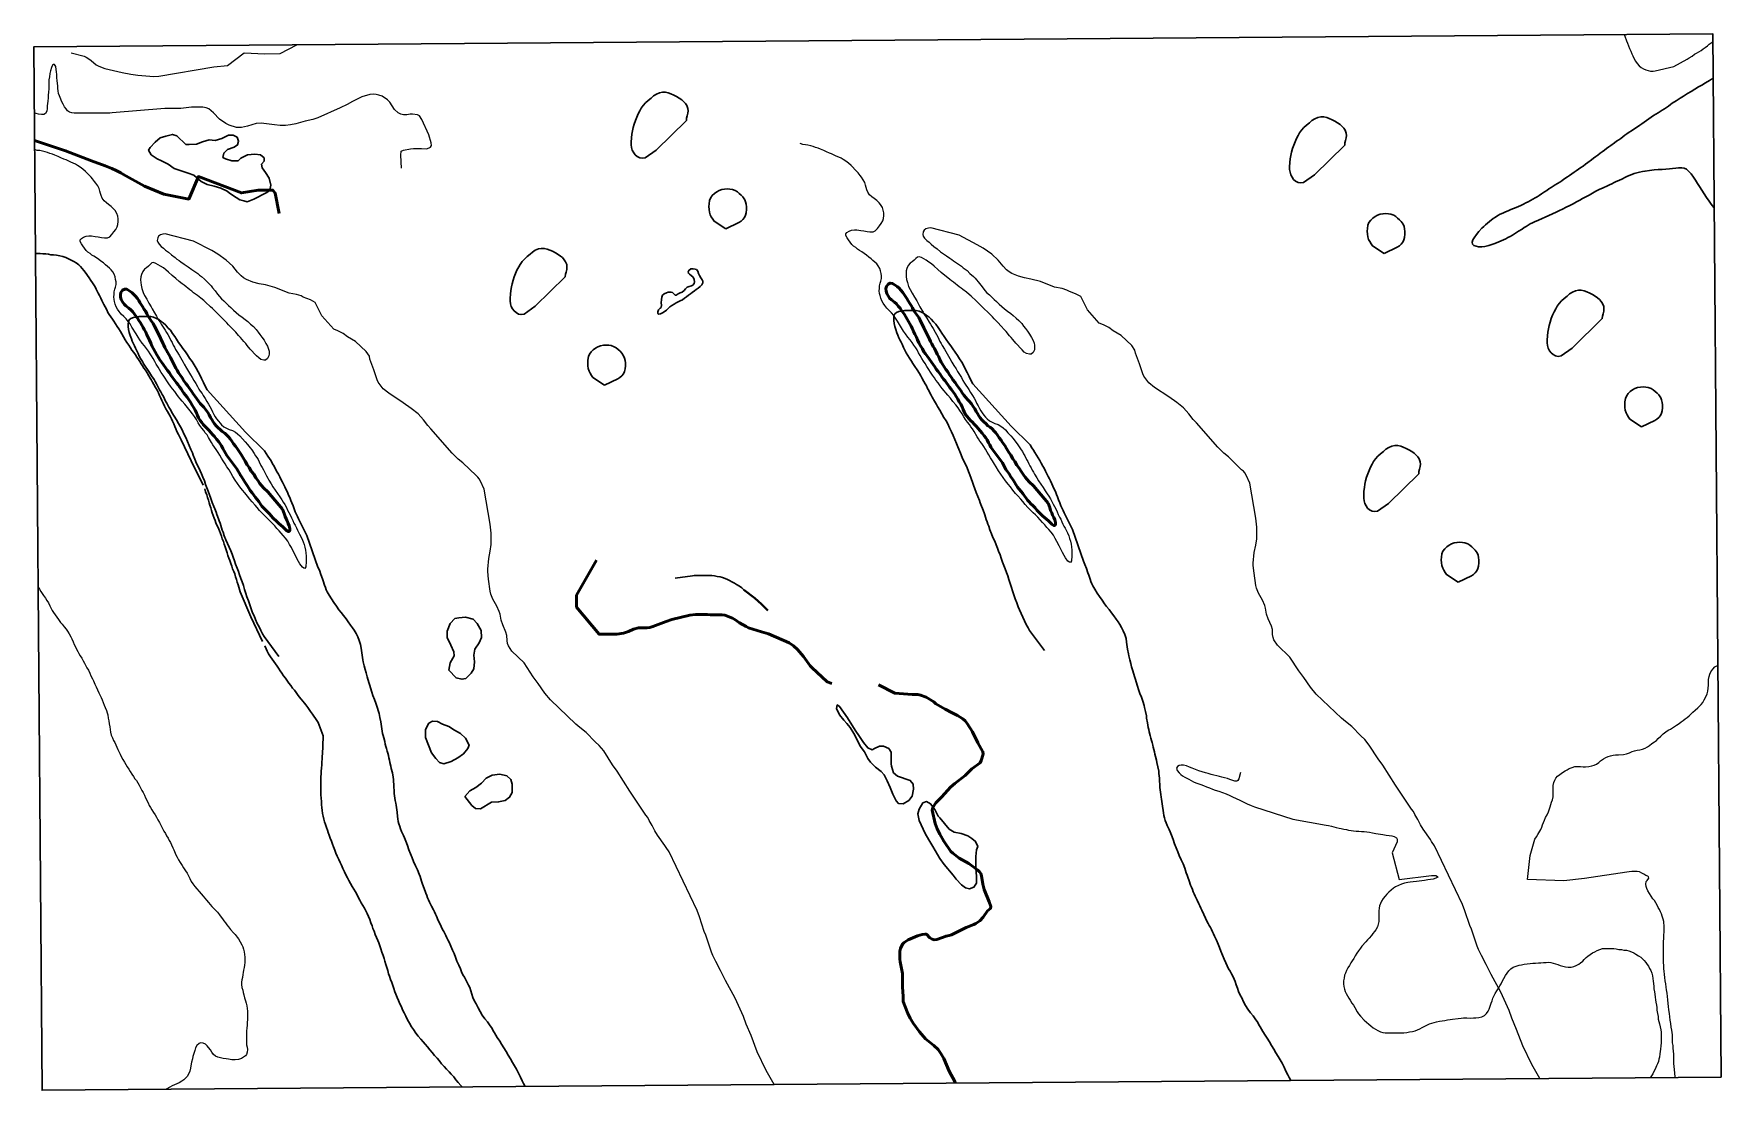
# Model space of a CAD drawing. Header units: millimetres. Extents: x 568391 to 568765, y 4072271 to 4072505.
import ezdxf

# ---------------------------------------------------------------- set-up
doc = ezdxf.new("R2010")
doc.units = ezdxf.units.MM
doc.linetypes.add('LCult', pattern=[24, 20, -4])
for name, color, linetype, lineweight in [('02321111', 30, 'Continuous', 53), ('02321112', 30, 'Continuous', 13), ('04312000', 3, 'MArbl', 30), ('10511210', 7, 'Continuous', 30), ('14311000', 3, 'LCult', 30), ('14312000', 3, 'Continuous', 40)]:
    doc.layers.add(name, color=color, linetype=linetype, lineweight=lineweight)
doc.linetypes.add('MArbl', pattern='A,-2.9,[15,dgnlstyle-icae2lin.shx,S=0.064002,R=0,X=0,Y=0],-5.9,[16,dgnlstyle-icae2lin.shx,S=0.057982,R=0,X=0,Y=0],-5.9,[17,dgnlstyle-icae2lin.shx,S=0.062968,R=0,X=0,Y=0],-2.9', length=17.6)

msp = doc.modelspace()

# ---------------------------------------------------------------- linework, layer by layer
at = {"layer": '02321111', "color": 1}
for points in [[(568445.35, 4072464.75, 2.5), (568444.48, 4072469.23, 2.5), (568443.95, 4072469.89, 2.5), (568440.74, 4072469.88, 2.5), (568436.99, 4072469.29, 2.5), (568427.48, 4072472.91, 2.5), (568425.34, 4072467.91, 2.5), (568419.82, 4072468.98, 2.5), (568415.52, 4072470.8, 2.5), (568410.76, 4072473.46, 2.5), (568410.3, 4072473.69, 2.5), (568409.85, 4072473.92, 2.5), (568409.24, 4072474.26, 2.5), (568408.3, 4072474.72, 2.5), (568406.86, 4072475.29, 2.5), (568403.8, 4072476.42, 2.5), (568398.08, 4072478.6, 2.5), (568391.18, 4072480.86, 2.5)], [(568615.62, 4072400.56, 0.28), (568612.35, 4072404.36, 0.28), (568611.4, 4072405.31, 0.28), (568610.98, 4072405.81, 0.28), (568610.53, 4072406.34, 0.28), (568610.18, 4072406.83, 0.28), (568609.73, 4072407.52, 0.28), (568609.23, 4072408.28, 0.28), (568608.7, 4072409, 0.28), (568608.21, 4072409.76, 0.28), (568607.79, 4072410.37, 0.28), (568607.33, 4072411.17, 0.28), (568606.87, 4072411.93, 0.28), (568606.42, 4072412.66, 0.28), (568606, 4072413.34, 0.28), (568605.54, 4072413.99, 0.28), (568605.2, 4072414.48, 0.28), (568604.78, 4072415.05, 0.28), (568604.4, 4072415.62, 0.28), (568604.02, 4072416.12, 0.28), (568603.64, 4072416.54, 0.28), (568603.22, 4072417.03, 0.28), (568602.8, 4072417.37, 0.28), (568602.27, 4072417.72, 0.28), (568601.81, 4072418.17, 0.28), (568601.36, 4072418.55, 0.28), (568600.94, 4072419.01, 0.28), (568600.56, 4072419.47, 0.28), (568600.26, 4072419.92, 0.28), (568599.95, 4072420.42, 0.28), (568599.68, 4072420.87, 0.28), (568599.38, 4072421.44, 0.28), (568599.03, 4072421.98, 0.28), (568598.61, 4072422.58, 0.28), (568598.15, 4072423.12, 0.28), (568597.77, 4072423.54, 0.28), (568597.39, 4072423.99, 0.28), (568596.97, 4072424.49, 0.28), (568596.59, 4072425.02, 0.28), (568596.25, 4072425.51, 0.28), (568595.83, 4072426.09, 0.28), (568595.41, 4072426.66, 0.28), (568595, 4072427.26, 0.28), (568594.54, 4072427.91, 0.28), (568594.2, 4072428.41, 0.28), (568593.78, 4072429.01, 0.28), (568593.4, 4072429.62, 0.28), (568592.98, 4072430.19, 0.28), (568592.6, 4072430.76, 0.28), (568592.26, 4072431.34, 0.28), (568591.95, 4072431.79, 0.28), (568591.65, 4072432.4, 0.28), (568591.38, 4072432.97, 0.28), (568591.08, 4072433.54, 0.28), (568590.81, 4072434.11, 0.28), (568590.43, 4072434.8, 0.28), (568590.13, 4072435.29, 0.28), (568589.86, 4072435.82, 0.28), (568589.56, 4072436.36, 0.28), (568589.33, 4072436.89, 0.28), (568589.1, 4072437.35, 0.28), (568588.11, 4072439.36, 0.28), (568587.27, 4072441.11, 0.28), (568586.97, 4072441.65, 0.28), (568586.51, 4072442.25, 0.28), (568586.13, 4072442.83, 0.28), (568585.83, 4072443.28, 0.28), (568585.56, 4072443.81, 0.28), (568585.3, 4072444.31, 0.28), (568584.99, 4072444.77, 0.28), (568584.61, 4072445.41, 0.28), (568584.31, 4072445.87, 0.28), (568584.04, 4072446.33, 0.28), (568583.77, 4072446.78, 0.28), (568583.47, 4072447.2, 0.28), (568583.01, 4072447.73, 0.28), (568582.63, 4072448.15, 0.28), (568582.21, 4072448.53, 0.28), (568581.76, 4072448.87, 0.28), (568581.15, 4072449.25, 0.28), (568580.65, 4072449.29, 0.28), (568580.2, 4072449.06, 0.28), (568579.82, 4072448.57, 0.28), (568579.7, 4072448.11, 0.28), (568579.74, 4072447.5, 0.28), (568579.89, 4072446.97, 0.28), (568580.16, 4072446.48, 0.28), (568580.5, 4072445.98, 0.28), (568580.92, 4072445.56, 0.28), (568581.57, 4072445.07, 0.28), (568582.02, 4072444.69, 0.28), (568582.44, 4072444.23, 0.28), (568582.82, 4072443.74, 0.28), (568583.16, 4072443.24, 0.28), (568583.47, 4072442.83, 0.28), (568583.81, 4072442.33, 0.28), (568584.12, 4072441.84, 0.28), (568584.42, 4072441.3, 0.28), (568584.72, 4072440.77, 0.28), (568584.99, 4072440.31, 0.28), (568585.3, 4072439.74, 0.28), (568585.56, 4072439.17, 0.28), (568585.83, 4072438.6, 0.28), (568586.13, 4072437.96, 0.28), (568586.44, 4072437.31, 0.28), (568586.66, 4072436.74, 0.28), (568587.01, 4072436.09, 0.28), (568587.39, 4072435.41, 0.28), (568587.77, 4072434.76, 0.28), (568588.11, 4072434.11, 0.28), (568588.45, 4072433.62, 0.28), (568588.87, 4072433.01, 0.28), (568590.13, 4072431.3, 0.28), (568590.54, 4072430.73, 0.28), (568590.85, 4072430.23, 0.28), (568591.27, 4072429.7, 0.28), (568591.69, 4072429.13, 0.28), (568592.1, 4072428.56, 0.28), (568592.48, 4072428.06, 0.28), (568592.79, 4072427.65, 0.28), (568593.13, 4072427.19, 0.28), (568593.47, 4072426.69, 0.28), (568593.78, 4072426.24, 0.28), (568594.12, 4072425.78, 0.28), (568594.5, 4072425.32, 0.28), (568594.96, 4072424.68, 0.28), (568595.22, 4072424.22, 0.28), (568595.6, 4072423.57, 0.28), (568595.95, 4072423, 0.28), (568596.25, 4072422.51, 0.28), (568596.55, 4072421.9, 0.28), (568596.78, 4072421.29, 0.28), (568597.01, 4072420.76, 0.28), (568597.35, 4072420.19, 0.28), (568597.7, 4072419.77, 0.28), (568598.04, 4072419.31, 0.28), (568598.46, 4072418.86, 0.28), (568598.84, 4072418.48, 0.28), (568599.27, 4072418.02, 0.28), (568599.72, 4072417.56, 0.28), (568600.14, 4072417.07, 0.28), (568600.56, 4072416.61, 0.28), (568600.98, 4072416.08, 0.28), (568601.47, 4072415.47, 0.28), (568601.81, 4072415.01, 0.28), (568602.08, 4072414.56, 0.28), (568602.42, 4072413.95, 0.28), (568602.69, 4072413.45, 0.28), (568602.96, 4072412.96, 0.28), (568603.26, 4072412.43, 0.28), (568605.5, 4072409.5, 0.28), (568606.27, 4072408.05, 0.28), (568606.57, 4072407.63, 0.28), (568606.95, 4072407.06, 0.28), (568607.37, 4072406.42, 0.28), (568607.79, 4072405.81, 0.28), (568608.17, 4072405.2, 0.28), (568608.47, 4072404.7, 0.28), (568608.85, 4072404.13, 0.28), (568609.23, 4072403.64, 0.28), (568609.61, 4072403.14, 0.28), (568609.99, 4072402.69, 0.28), (568610.34, 4072402.23, 0.28), (568610.75, 4072401.66, 0.28), (568611.06, 4072401.24, 0.28), (568611.4, 4072400.82, 0.28), (568611.78, 4072400.44, 0.28), (568612.2, 4072400.06, 0.28), (568612.73, 4072399.49, 0.28), (568613.11, 4072399.04, 0.28), (568613.49, 4072398.62, 0.28), (568614.33, 4072397.78, 0.28), (568614.82, 4072397.36, 0.28), (568615.24, 4072396.98, 0.28), (568615.66, 4072396.64, 0.28), (568616.5, 4072395.8, 0.28), (568616.95, 4072395.57, 0.28), (568617.14, 4072395.65, 0.28), (568617.26, 4072395.88, 0.28), (568617.26, 4072396.3, 0.28), (568617.11, 4072396.87, 0.28), (568616.84, 4072397.36, 0.28), (568616.61, 4072397.93, 0.28), (568616.42, 4072398.43, 0.28), (568616.16, 4072398.96, 0.28), (568616, 4072399.57, 0.28), (568615.62, 4072400.56, 0.28)], [(568446.11, 4072399.24, 2.5), (568442.84, 4072403.04, 2.5), (568441.89, 4072403.99, 2.5), (568441.47, 4072404.49, 2.5), (568441.02, 4072405.02, 2.5), (568440.67, 4072405.51, 2.5), (568440.22, 4072406.2, 2.5), (568439.72, 4072406.96, 2.5), (568439.19, 4072407.68, 2.5), (568438.7, 4072408.44, 2.5), (568438.28, 4072409.05, 2.5), (568437.82, 4072409.85, 2.5), (568437.36, 4072410.61, 2.5), (568436.91, 4072411.34, 2.5), (568436.49, 4072412.02, 2.5), (568436.03, 4072412.67, 2.5), (568435.69, 4072413.16, 2.5), (568435.27, 4072413.73, 2.5), (568434.89, 4072414.3, 2.5), (568434.51, 4072414.8, 2.5), (568434.13, 4072415.22, 2.5), (568433.71, 4072415.71, 2.5), (568433.29, 4072416.05, 2.5), (568432.76, 4072416.4, 2.5), (568432.3, 4072416.85, 2.5), (568431.85, 4072417.23, 2.5), (568431.43, 4072417.69, 2.5), (568431.05, 4072418.15, 2.5), (568430.75, 4072418.6, 2.5), (568430.44, 4072419.1, 2.5), (568430.17, 4072419.55, 2.5), (568429.87, 4072420.12, 2.5), (568429.53, 4072420.66, 2.5), (568429.11, 4072421.26, 2.5), (568428.65, 4072421.8, 2.5), (568428.27, 4072422.22, 2.5), (568427.89, 4072422.67, 2.5), (568427.47, 4072423.17, 2.5), (568427.09, 4072423.7, 2.5), (568426.75, 4072424.19, 2.5), (568426.33, 4072424.77, 2.5), (568425.91, 4072425.34, 2.5), (568425.5, 4072425.94, 2.5), (568425.04, 4072426.59, 2.5), (568424.7, 4072427.09, 2.5), (568424.28, 4072427.69, 2.5), (568423.9, 4072428.3, 2.5), (568423.48, 4072428.87, 2.5), (568423.1, 4072429.44, 2.5), (568422.76, 4072430.02, 2.5), (568422.45, 4072430.47, 2.5), (568422.15, 4072431.08, 2.5), (568421.88, 4072431.65, 2.5), (568421.58, 4072432.22, 2.5), (568421.31, 4072432.79, 2.5), (568420.93, 4072433.48, 2.5), (568420.63, 4072433.97, 2.5), (568420.36, 4072434.5, 2.5), (568420.06, 4072435.04, 2.5), (568419.83, 4072435.57, 2.5), (568419.6, 4072436.03, 2.5), (568418.61, 4072438.04, 2.5), (568417.77, 4072439.79, 2.5), (568417.47, 4072440.33, 2.5), (568417.01, 4072440.93, 2.5), (568416.63, 4072441.51, 2.5), (568416.33, 4072441.96, 2.5), (568416.06, 4072442.49, 2.5), (568415.8, 4072442.99, 2.5), (568415.49, 4072443.45, 2.5), (568415.11, 4072444.09, 2.5), (568414.81, 4072444.55, 2.5), (568414.54, 4072445.01, 2.5), (568414.27, 4072445.46, 2.5), (568413.97, 4072445.88, 2.5), (568413.51, 4072446.41, 2.5), (568413.13, 4072446.83, 2.5), (568412.71, 4072447.21, 2.5), (568412.26, 4072447.55, 2.5), (568411.65, 4072447.93, 2.5), (568411.15, 4072447.97, 2.5), (568410.7, 4072447.74, 2.5), (568410.32, 4072447.25, 2.5), (568410.2, 4072446.79, 2.5), (568410.24, 4072446.18, 2.5), (568410.39, 4072445.65, 2.5), (568410.66, 4072445.16, 2.5), (568411, 4072444.66, 2.5), (568411.42, 4072444.24, 2.5), (568412.07, 4072443.75, 2.5), (568412.52, 4072443.37, 2.5), (568412.94, 4072442.91, 2.5), (568413.32, 4072442.42, 2.5), (568413.66, 4072441.92, 2.5), (568413.97, 4072441.51, 2.5), (568414.31, 4072441.01, 2.5), (568414.62, 4072440.52, 2.5), (568414.92, 4072439.98, 2.5), (568415.22, 4072439.45, 2.5), (568415.49, 4072438.99, 2.5), (568415.8, 4072438.42, 2.5), (568416.06, 4072437.85, 2.5), (568416.33, 4072437.28, 2.5), (568416.63, 4072436.64, 2.5), (568416.94, 4072435.99, 2.5), (568417.16, 4072435.42, 2.5), (568417.51, 4072434.77, 2.5), (568417.89, 4072434.09, 2.5), (568418.27, 4072433.44, 2.5), (568418.61, 4072432.79, 2.5), (568418.95, 4072432.3, 2.5), (568419.37, 4072431.69, 2.5), (568420.63, 4072429.98, 2.5), (568421.04, 4072429.41, 2.5), (568421.35, 4072428.91, 2.5), (568421.77, 4072428.38, 2.5), (568422.19, 4072427.81, 2.5), (568422.6, 4072427.24, 2.5), (568422.98, 4072426.74, 2.5), (568423.29, 4072426.33, 2.5), (568423.63, 4072425.87, 2.5), (568423.97, 4072425.37, 2.5), (568424.28, 4072424.92, 2.5), (568424.62, 4072424.46, 2.5), (568425, 4072424, 2.5), (568425.46, 4072423.36, 2.5), (568425.72, 4072422.9, 2.5), (568426.1, 4072422.25, 2.5), (568426.45, 4072421.68, 2.5), (568426.75, 4072421.19, 2.5), (568427.05, 4072420.58, 2.5), (568427.28, 4072419.97, 2.5), (568427.51, 4072419.44, 2.5), (568427.85, 4072418.87, 2.5), (568428.2, 4072418.45, 2.5), (568428.54, 4072417.99, 2.5), (568428.96, 4072417.54, 2.5), (568429.34, 4072417.16, 2.5), (568429.76, 4072416.7, 2.5), (568430.21, 4072416.24, 2.5), (568430.63, 4072415.75, 2.5), (568431.05, 4072415.29, 2.5), (568431.47, 4072414.76, 2.5), (568431.96, 4072414.15, 2.5), (568432.3, 4072413.69, 2.5), (568432.57, 4072413.24, 2.5), (568432.91, 4072412.63, 2.5), (568433.18, 4072412.13, 2.5), (568433.45, 4072411.64, 2.5), (568433.75, 4072411.11, 2.5), (568435.99, 4072408.18, 2.5), (568436.76, 4072406.73, 2.5), (568437.06, 4072406.31, 2.5), (568437.44, 4072405.74, 2.5), (568437.86, 4072405.1, 2.5), (568438.28, 4072404.49, 2.5), (568438.66, 4072403.88, 2.5), (568438.96, 4072403.38, 2.5), (568439.34, 4072402.81, 2.5), (568439.72, 4072402.32, 2.5), (568440.1, 4072401.82, 2.5), (568440.48, 4072401.37, 2.5), (568440.83, 4072400.91, 2.5), (568441.24, 4072400.34, 2.5), (568441.55, 4072399.92, 2.5), (568441.89, 4072399.5, 2.5), (568442.27, 4072399.12, 2.5), (568442.69, 4072398.74, 2.5), (568443.22, 4072398.17, 2.5), (568443.6, 4072397.72, 2.5), (568443.98, 4072397.3, 2.5), (568444.82, 4072396.46, 2.5), (568445.31, 4072396.04, 2.5), (568445.73, 4072395.66, 2.5), (568446.15, 4072395.32, 2.5), (568446.99, 4072394.48, 2.5), (568447.44, 4072394.25, 2.5), (568447.63, 4072394.33, 2.5), (568447.75, 4072394.56, 2.5), (568447.75, 4072394.98, 2.5), (568447.6, 4072395.55, 2.5), (568447.33, 4072396.04, 2.5), (568447.1, 4072396.61, 2.5), (568446.91, 4072397.11, 2.5), (568446.65, 4072397.64, 2.5), (568446.49, 4072398.25, 2.5), (568446.11, 4072399.24, 2.5)], [(568515.62, 4072387.95, 2.5), (568511.22, 4072380.16, 2.5), (568511.22, 4072377.54, 2.5), (568516.22, 4072371.54, 2.5), (568520.14, 4072371.54, 2.5), (568521.57, 4072371.78, 2.5), (568522.7, 4072372.14, 2.5), (568523.83, 4072372.67, 2.5), (568524.9, 4072372.91, 2.5), (568526.8, 4072372.91, 2.5), (568527.45, 4072373.03, 2.5), (568528.11, 4072373.21, 2.5), (568531.02, 4072374.34, 2.5), (568532.27, 4072374.76, 2.5), (568536.31, 4072375.77, 2.5), (568537.5, 4072375.89, 2.5), (568540.17, 4072375.89, 2.5), (568540.77, 4072375.83, 2.5), (568543.38, 4072375.83, 2.5), (568544.04, 4072375.72, 2.5), (568545.7, 4072375.06, 2.5), (568546.24, 4072374.77, 2.5), (568547.25, 4072374.05, 2.5), (568548.73, 4072373.22, 2.5), (568549.27, 4072372.98, 2.5), (568552.18, 4072372.03, 2.5), (568553.73, 4072371.62, 2.5), (568558.25, 4072369.6, 2.5), (568559.2, 4072368.95, 2.5), (568560.15, 4072368.12, 2.5), (568561.46, 4072366.57, 2.5), (568562.89, 4072364.55, 2.5), (568563.3, 4072364.14, 2.5), (568566.69, 4072360.99, 2.5), (568567.75, 4072360.63, 2.5)], [(568578.05, 4072360.3, 2.5), (568581.67, 4072358.46, 2.5), (568585.54, 4072358.17, 2.5), (568586.78, 4072358.17, 2.5), (568587.38, 4072358.06, 2.5), (568588.63, 4072357.58, 2.5), (568590.29, 4072356.52, 2.5), (568590.77, 4072356.1, 2.5), (568592.79, 4072354.92, 2.5), (568594.34, 4072354.09, 2.5), (568595.53, 4072353.56, 2.5), (568596.72, 4072352.79, 2.5), (568597.25, 4072352.31, 2.5), (568597.67, 4072351.78, 2.5), (568598.86, 4072349.88, 2.5), (568600.06, 4072347.45, 2.5), (568601.19, 4072345.49, 2.5), (568601.25, 4072344.95, 2.5), (568600.78, 4072343.53, 2.5), (568600.54, 4072343.05, 2.5), (568598.7, 4072341.68, 2.5), (568597.22, 4072340.25, 2.5), (568594.97, 4072338.46, 2.5), (568594.02, 4072337.63, 2.5), (568592.06, 4072335.49, 2.5), (568590.76, 4072334.18, 2.5), (568590.11, 4072333.17, 2.5), (568589.93, 4072332.57, 2.5), (568590.59, 4072329.6, 2.5), (568591.01, 4072328.41, 2.5), (568591.6, 4072327.23, 2.5), (568591.96, 4072326.69, 2.5), (568592.5, 4072325.68, 2.5), (568594.05, 4072323.43, 2.5), (568594.52, 4072323.01, 2.5), (568595.95, 4072321.95, 2.5), (568598.09, 4072320.76, 2.5), (568600.06, 4072319.28, 2.5), (568600.42, 4072318.93, 2.5), (568600.71, 4072318.51, 2.5), (568600.89, 4072317.98, 2.5), (568601.13, 4072316.19, 2.5), (568601.43, 4072314.95, 2.5), (568602.57, 4072312.22, 2.5), (568602.93, 4072311.21, 2.5), (568602.87, 4072310.79, 2.5), (568602.22, 4072310.25, 2.5), (568601.21, 4072308.83, 2.5), (568600.5, 4072308.05, 2.5), (568599.61, 4072307.46, 2.5), (568599.13, 4072307.22, 2.5), (568597.47, 4072306.56, 2.5), (568594.21, 4072304.95, 2.5), (568593.67, 4072304.77, 2.5), (568593.02, 4072304.65, 2.5), (568591, 4072303.93, 2.5), (568590.4, 4072303.87, 2.5), (568589.93, 4072303.99, 2.5), (568589.39, 4072304.29, 2.5), (568588.68, 4072305.06, 2.5), (568588.32, 4072305.12, 2.5), (568587.73, 4072305.05, 2.5), (568586.66, 4072304.7, 2.5), (568584.64, 4072303.86, 2.5), (568583.75, 4072303.26, 2.5), (568583.34, 4072302.91, 2.5), (568582.92, 4072301.9, 2.5), (568582.8, 4072301.3, 2.5), (568582.81, 4072299.52, 2.5), (568582.87, 4072298.98, 2.5), (568583.35, 4072296.37, 2.5), (568583.36, 4072293.34, 2.5), (568583.54, 4072291.38, 2.5), (568583.54, 4072290.19, 2.5), (568583.9, 4072289.18, 2.5), (568584.56, 4072287.52, 2.5), (568585.09, 4072286.45, 2.5), (568585.75, 4072285.38, 2.5), (568587.12, 4072283.48, 2.5), (568588.43, 4072281.94, 2.5), (568590.34, 4072280.4, 2.5), (568591.23, 4072279.57, 2.5), (568591.88, 4072278.68, 2.5), (568592.54, 4072277.55, 2.5), (568593.73, 4072274.76, 2.5), (568594.99, 4072272.45, 2.5), (568595.14, 4072272.1, 2.5)]]:
    msp.add_polyline3d(points, dxfattribs=at)
at = {"layer": '02321112', "color": 1}
for points in [[(568399.32, 4072500.27, 3.5), (568402.18, 4072499.58, 3.5), (568402.63, 4072499.36, 3.5), (568403.47, 4072498.8, 3.5), (568403.7, 4072498.64, 3.5), (568404.85, 4072497.67, 3.5), (568405.28, 4072497.41, 3.5), (568405.81, 4072497.17, 3.5), (568406.76, 4072496.85, 3.5), (568407.72, 4072496.6, 3.5), (568410.58, 4072495.97, 3.5), (568412.54, 4072495.59, 3.5), (568414.03, 4072495.39, 3.5), (568417.61, 4072495.03, 3.5), (568418.74, 4072495.16, 3.5), (568430.86, 4072497.24, 3.5), (568433.89, 4072497.48, 3.5), (568437.58, 4072500.28, 3.5), (568442.21, 4072500.05, 3.5), (568445.6, 4072500.17, 3.5), (568449.23, 4072502.08, 3.5)], [(568743.19, 4072504.38, 4.5), (568743.3, 4072504.02, 4.5), (568743.68, 4072502.96, 4.5), (568743.91, 4072502.43, 4.5), (568744.1, 4072501.89, 4.5), (568744.33, 4072501.29, 4.5), (568744.6, 4072500.68, 4.5), (568744.83, 4072500.11, 4.5), (568745.09, 4072499.61, 4.5), (568745.32, 4072499.12, 4.5), (568745.67, 4072498.47, 4.5), (568746.05, 4072497.91, 4.5), (568746.47, 4072497.41, 4.5), (568746.92, 4072497.07, 4.5), (568747.46, 4072496.77, 4.5), (568747.95, 4072496.54, 4.5), (568748.45, 4072496.39, 4.5), (568748.98, 4072496.28, 4.5), (568749.59, 4072496.24, 4.5), (568750.04, 4072496.32, 4.5), (568754.15, 4072497.31, 4.5), (568757.11, 4072498.91, 4.5), (568757.57, 4072499.22, 4.5), (568758.18, 4072499.6, 4.5), (568758.75, 4072499.98, 4.5), (568759.2, 4072500.25, 4.5), (568759.69, 4072500.55, 4.5), (568760.19, 4072500.86, 4.5), (568760.68, 4072501.2, 4.5), (568761.1, 4072501.51, 4.5), (568761.59, 4072501.85, 4.5), (568762.01, 4072502.19, 4.5), (568762.43, 4072502.5, 4.5), (568762.79, 4072502.76, 4.5)], [(568472.44, 4072474.73, 3), (568472.27, 4072477.64, 3), (568472.39, 4072478.53, 3), (568472.87, 4072478.77, 3), (568474.47, 4072479.07, 3), (568475.07, 4072479.13, 3), (568476.85, 4072479.13, 3), (568477.98, 4072479.07, 3), (568478.57, 4072479.25, 3), (568478.87, 4072479.42, 3), (568479.05, 4072479.78, 3), (568478.99, 4072480.38, 3), (568478.51, 4072482.16, 3), (568476.97, 4072485.55, 3), (568476.43, 4072486.38, 3), (568475.95, 4072486.56, 3), (568474.88, 4072486.73, 3), (568474.35, 4072486.73, 3), (568473.64, 4072486.61, 3), (568472.92, 4072486.61, 3), (568472.27, 4072486.73, 3), (568471.67, 4072487.03, 3), (568470.9, 4072487.74, 3), (568469.83, 4072489.41, 3), (568469.35, 4072489.88, 3), (568468.16, 4072490.71, 3), (568467.45, 4072490.95, 3), (568466.86, 4072491.07, 3), (568466.14, 4072491.13, 3), (568465.43, 4072491.07, 3), (568463.65, 4072490.53, 3), (568461.57, 4072489.52, 3), (568460.44, 4072488.87, 3), (568458.89, 4072488.09, 3), (568453.9, 4072485.89, 3), (568452.83, 4072485.53, 3), (568451.11, 4072485.17, 3), (568449.03, 4072484.58, 3), (568447.9, 4072484.34, 3), (568446.77, 4072484.22, 3), (568445.58, 4072484.22, 3), (568444.33, 4072484.34, 3), (568441.36, 4072484.75, 3), (568440.23, 4072484.63, 3), (568438.33, 4072484.04, 3), (568437.02, 4072483.8, 3), (568435.89, 4072483.8, 3), (568434.29, 4072484.27, 3), (568433.57, 4072484.69, 3), (568432.15, 4072485.64, 3), (568430.84, 4072487.01, 3), (568429.77, 4072487.9, 3), (568429.17, 4072488.13, 3), (568428.46, 4072488.25, 3), (568425.96, 4072488.25, 3), (568423.58, 4072488.01, 3), (568420.02, 4072487.95, 3), (568408.36, 4072486.99, 3), (568407.86, 4072486.95, 3), (568406, 4072486.95, 3), (568405.39, 4072486.91, 3), (568404.02, 4072486.91, 3), (568400.48, 4072486.91, 3), (568399.95, 4072486.95, 3), (568399.45, 4072486.99, 3), (568398.96, 4072487.14, 3), (568398.94, 4072487.15, 3), (568398.46, 4072487.48, 3), (568398.16, 4072487.9, 3), (568397.86, 4072488.36, 3), (568397.55, 4072488.93, 3), (568397.17, 4072489.57, 3), (568396.98, 4072490.07, 3), (568396.71, 4072490.75, 3), (568396.52, 4072491.28, 3), (568396.45, 4072491.86, 3), (568396.37, 4072492.39, 3), (568396.33, 4072492.92, 3), (568396.26, 4072493.61, 3), (568396.22, 4072494.14, 3), (568396.14, 4072494.86, 3), (568396.11, 4072495.51, 3), (568396.07, 4072496.08, 3), (568395.99, 4072496.65, 3), (568395.88, 4072497.26, 3), (568395.61, 4072497.71, 3), (568395.38, 4072497.75, 3), (568395.19, 4072497.6, 3), (568394.93, 4072497.07, 3), (568394.7, 4072496.31, 3), (568394.55, 4072495.7, 3), (568394.47, 4072494.98, 3), (568394.39, 4072494.29, 3), (568394.36, 4072493.68, 3), (568394.36, 4072493, 3), (568394.32, 4072492.31, 3), (568394.28, 4072491.59, 3), (568394.24, 4072490.94, 3), (568394.2, 4072490.37, 3), (568394.13, 4072489.61, 3), (568394.05, 4072489.08, 3), (568394.01, 4072488.58, 3), (568393.97, 4072487.94, 3), (568393.9, 4072487.37, 3), (568393.63, 4072486.87, 3), (568393.25, 4072486.68, 3), (568392.76, 4072486.64, 3), (568392.07, 4072486.72, 3), (568391.54, 4072486.87, 3), (568391.13, 4072487, 3)], [(568554.98, 4072271.78, 2), (568553.22, 4072274.89, 2), (568551.2, 4072279.05, 2), (568549.83, 4072282.61, 2), (568548.76, 4072285.17, 2), (568548.16, 4072286.83, 2), (568546.32, 4072290.93, 2), (568544.18, 4072294.8, 2), (568543.1, 4072297.05, 2), (568542.03, 4072299.02, 2), (568541.38, 4072300.38, 2), (568541.08, 4072301.1, 2), (568539.83, 4072304.85, 2), (568539.47, 4072305.68, 2), (568538.4, 4072308.94, 2), (568537.87, 4072310.31, 2), (568531.68, 4072323.33, 2), (568531.02, 4072324.28, 2), (568530.78, 4072324.76, 2), (568529.12, 4072327.02, 2), (568528.52, 4072327.97, 2), (568527.93, 4072329.15, 2), (568527.27, 4072330.28, 2), (568526.98, 4072330.94, 2), (568526.56, 4072331.47, 2), (568522.99, 4072336.76, 2), (568520.19, 4072341.22, 2), (568519.18, 4072342.58, 2), (568517.22, 4072345.67, 2), (568516.21, 4072346.86, 2), (568515.32, 4072347.69, 2), (568513.35, 4072349.77, 2), (568511.93, 4072350.84, 2), (568511.03, 4072351.61, 2), (568505.44, 4072356.96, 2), (568504.19, 4072358.45, 2), (568502.71, 4072360.59, 2), (568501.58, 4072362.07, 2), (568499.61, 4072365.16, 2), (568496.88, 4072367.78, 2), (568496.1, 4072368.96, 2), (568495.92, 4072369.5, 2), (568495.81, 4072370.15, 2), (568495.75, 4072371.28, 2), (568495.57, 4072372, 2), (568494.85, 4072373.6, 2), (568494.49, 4072374.67, 2), (568494.26, 4072375.98, 2), (568494.08, 4072376.57, 2), (568493.54, 4072377.76, 2), (568492.65, 4072379.31, 2), (568492.23, 4072380.43, 2), (568492.11, 4072381.03, 2), (568491.7, 4072383.7, 2), (568491.52, 4072385.43, 2), (568491.52, 4072385.96, 2), (568491.75, 4072388.28, 2), (568492.11, 4072389.95, 2), (568492.29, 4072391.37, 2), (568492.28, 4072393.93, 2), (568492.11, 4072395.89, 2), (568490.73, 4072403.68, 2), (568489.96, 4072405.46, 2), (568489.66, 4072405.93, 2), (568489.37, 4072406.35, 2), (568488.95, 4072406.65, 2), (568486.03, 4072409.5, 2), (568485.02, 4072410.33, 2), (568483.66, 4072411.64, 2), (568478.96, 4072417.04, 2), (568478.24, 4072417.76, 2), (568477.29, 4072419, 2), (568476.1, 4072420.37, 2), (568474.61, 4072421.56, 2), (568472.83, 4072422.81, 2), (568469.62, 4072424.89, 2), (568468.37, 4072425.9, 2), (568467.3, 4072427.38, 2), (568467.06, 4072427.86, 2), (568466.53, 4072429.4, 2), (568466.35, 4072430.11, 2), (568465.45, 4072432.43, 2), (568465.33, 4072433.15, 2), (568464.62, 4072434.16, 2), (568462.24, 4072436.35, 2), (568460.52, 4072437.42, 2), (568459.51, 4072438.14, 2), (568458.38, 4072438.73, 2), (568457.43, 4072439.09, 2), (568454.81, 4072442.06, 2), (568453.32, 4072445.03, 2), (568452.31, 4072445.56, 2), (568450.7, 4072446.16, 2), (568450.23, 4072446.45, 2), (568449.22, 4072446.81, 2), (568447.55, 4072447.1, 2), (568444.4, 4072448.35, 2), (568442.32, 4072448.89, 2), (568440.89, 4072449.12, 2), (568439.53, 4072449.54, 2), (568438.1, 4072450.13, 2), (568437.45, 4072450.49, 2), (568436.91, 4072450.9, 2), (568436.14, 4072451.73, 2), (568435.07, 4072453.04, 2), (568433.64, 4072454.41, 2), (568431.74, 4072455.72, 2), (568430.43, 4072456.49, 2), (568426.39, 4072458.62, 2), (568420.14, 4072460.23, 2), (568419.6, 4072460.15, 2), (568419.07, 4072460.03, 2), (568418.65, 4072459.73, 2), (568418.46, 4072459.35, 2), (568418.35, 4072458.74, 2), (568418.46, 4072458.36, 2), (568418.77, 4072457.9, 2), (568419.26, 4072457.41, 2), (568419.75, 4072457.03, 2), (568420.21, 4072456.61, 2), (568420.82, 4072456.12, 2), (568421.54, 4072455.55, 2), (568422.3, 4072454.94, 2), (568422.72, 4072454.63, 2), (568423.18, 4072454.29, 2), (568423.6, 4072453.99, 2), (568424.32, 4072453.49, 2), (568424.78, 4072453.22, 2), (568425.19, 4072452.92, 2), (568426.03, 4072452.35, 2), (568426.49, 4072452.05, 2), (568426.91, 4072451.74, 2), (568427.32, 4072451.4, 2), (568427.74, 4072451.09, 2), (568428.16, 4072450.75, 2), (568428.81, 4072450.14, 2), (568429.57, 4072449.46, 2), (568429.95, 4072449.08, 2), (568430.29, 4072448.7, 2), (568430.63, 4072448.28, 2), (568431.2, 4072447.56, 2), (568431.7, 4072446.87, 2), (568432.12, 4072446.34, 2), (568432.57, 4072445.84, 2), (568433.11, 4072445.35, 2), (568433.64, 4072444.85, 2), (568434.17, 4072444.32, 2), (568434.67, 4072443.87, 2), (568435.24, 4072443.33, 2), (568435.85, 4072442.8, 2), (568436.45, 4072442.31, 2), (568437.14, 4072441.77, 2), (568437.82, 4072441.24, 2), (568438.39, 4072440.78, 2), (568439.04, 4072440.21, 2), (568439.65, 4072439.68, 2), (568440.26, 4072439, 2), (568440.68, 4072438.46, 2), (568441.1, 4072437.93, 2), (568441.55, 4072437.32, 2), (568442.01, 4072436.64, 2), (568442.43, 4072435.95, 2), (568442.77, 4072435.3, 2), (568443, 4072434.7, 2), (568443.11, 4072434.2, 2), (568443.11, 4072433.67, 2), (568443.07, 4072433.17, 2), (568442.77, 4072432.6, 2), (568442.35, 4072432.26, 2), (568441.97, 4072432.22, 2), (568441.32, 4072432.38, 2), (568440.83, 4072432.72, 2), (568440.33, 4072433.17, 2), (568439.88, 4072433.63, 2), (568439.31, 4072434.32, 2), (568438.97, 4072434.7, 2), (568438.28, 4072435.46, 2), (568437.94, 4072435.91, 2), (568437.56, 4072436.33, 2), (568436.8, 4072437.25, 2), (568436.38, 4072437.7, 2), (568435.73, 4072438.42, 2), (568434.97, 4072439.26, 2), (568434.17, 4072440.06, 2), (568433.79, 4072440.48, 2), (568430.94, 4072443.33, 2), (568430.56, 4072443.68, 2), (568430.18, 4072444.06, 2), (568429.04, 4072445.08, 2), (568428.66, 4072445.43, 2), (568428.01, 4072445.96, 2), (568427.25, 4072446.53, 2), (568426.83, 4072446.87, 2), (568426.41, 4072447.18, 2), (568425.99, 4072447.52, 2), (568425.57, 4072447.82, 2), (568425.16, 4072448.16, 2), (568424.74, 4072448.47, 2), (568424.32, 4072448.81, 2), (568423.9, 4072449.12, 2), (568423.22, 4072449.69, 2), (568422.46, 4072450.33, 2), (568421.69, 4072450.98, 2), (568420.86, 4072451.74, 2), (568420.29, 4072452.24, 2), (568419.72, 4072452.65, 2), (568419.11, 4072453.07, 2), (568418.57, 4072453.38, 2), (568418.08, 4072453.64, 2), (568417.55, 4072453.83, 2), (568417.17, 4072453.76, 2), (568416.82, 4072453.45, 2), (568416.44, 4072453.03, 2), (568415.99, 4072452.69, 2), (568415.57, 4072452.39, 2), (568415.15, 4072451.89, 2), (568414.85, 4072451.21, 2), (568414.69, 4072450.71, 2), (568414.66, 4072449.99, 2), (568414.69, 4072449.42, 2), (568414.77, 4072448.81, 2), (568414.96, 4072448.09, 2), (568415.23, 4072447.25, 2), (568415.53, 4072446.57, 2), (568416.03, 4072445.73, 2), (568416.52, 4072444.89, 2), (568417.01, 4072444.06, 2), (568417.24, 4072443.6, 2), (568417.74, 4072442.73, 2), (568418.16, 4072441.96, 2), (568418.42, 4072441.51, 2), (568418.69, 4072441.05, 2), (568418.99, 4072440.63, 2), (568419.26, 4072440.18, 2), (568419.79, 4072439.3, 2), (568420.1, 4072438.88, 2), (568420.4, 4072438.39, 2), (568420.67, 4072437.93, 2), (568421.12, 4072437.13, 2), (568421.39, 4072436.6, 2), (568421.66, 4072436.11, 2), (568421.88, 4072435.57, 2), (568422.15, 4072435.08, 2), (568422.42, 4072434.62, 2), (568422.68, 4072434.16, 2), (568423.18, 4072433.33, 2), (568424.09, 4072431.77, 2), (568424.32, 4072431.31, 2), (568424.81, 4072430.47, 2), (568425.27, 4072429.71, 2), (568425.73, 4072428.99, 2), (568426.07, 4072428.38, 2), (568426.49, 4072427.74, 2), (568426.9, 4072427.05, 2), (568427.25, 4072426.4, 2), (568427.59, 4072425.83, 2), (568427.89, 4072425.38, 2), (568428.27, 4072424.84, 2), (568428.54, 4072424.39, 2), (568428.96, 4072423.74, 2), (568429.34, 4072423.09, 2), (568429.72, 4072422.49, 2), (568430.02, 4072421.99, 2), (568430.29, 4072421.42, 2), (568430.59, 4072420.81, 2), (568430.9, 4072420.2, 2), (568431.17, 4072419.71, 2), (568431.51, 4072419.21, 2), (568431.89, 4072418.72, 2), (568432.27, 4072418.3, 2), (568432.61, 4072417.92, 2), (568433.11, 4072417.5, 2), (568433.71, 4072417.16, 2), (568434.32, 4072416.89, 2), (568435.01, 4072416.63, 2), (568435.65, 4072416.32, 2), (568436.15, 4072415.94, 2), (568436.68, 4072415.45, 2), (568437.21, 4072414.84, 2), (568437.82, 4072414.15, 2), (568438.36, 4072413.54, 2), (568438.96, 4072412.78, 2), (568439.27, 4072412.36, 2), (568439.84, 4072411.53, 2), (568440.1, 4072411.07, 2), (568440.41, 4072410.65, 2), (568440.68, 4072410.2, 2), (568440.94, 4072409.7, 2), (568441.32, 4072408.9, 2), (568441.59, 4072408.45, 2), (568441.85, 4072407.95, 2), (568442.08, 4072407.5, 2), (568442.35, 4072407.04, 2), (568442.58, 4072406.58, 2), (568442.84, 4072406.13, 2), (568443.07, 4072405.67, 2), (568443.57, 4072404.83, 2), (568443.98, 4072404.19, 2), (568444.48, 4072403.42, 2), (568444.97, 4072402.7, 2), (568445.47, 4072401.98, 2), (568445.92, 4072401.33, 2), (568446.23, 4072400.8, 2), (568446.61, 4072400.23, 2), (568446.95, 4072399.62, 2), (568447.22, 4072399.01, 2), (568447.52, 4072398.48, 2), (568447.79, 4072397.95, 2), (568448.09, 4072397.3, 2), (568448.36, 4072396.69, 2), (568448.63, 4072396.16, 2), (568448.89, 4072395.66, 2), (568449.16, 4072395.13, 2), (568449.39, 4072394.6, 2), (568449.61, 4072394.14, 2), (568449.84, 4072393.68, 2), (568450.38, 4072392.7, 2), (568450.68, 4072391.97, 2), (568450.87, 4072391.4, 2), (568451.02, 4072390.79, 2), (568451.17, 4072390.15, 2), (568451.25, 4072389.54, 2), (568451.33, 4072388.81, 2), (568451.36, 4072388.28, 2), (568451.33, 4072387.6, 2), (568451.25, 4072386.46, 2), (568451.06, 4072386.11, 2), (568450.83, 4072386.15, 2), (568450.49, 4072386.38, 2), (568449.96, 4072387.1, 2), (568449.65, 4072387.64, 2), (568449.27, 4072388.32, 2), (568448.89, 4072389.08, 2), (568448.55, 4072389.77, 2), (568448.05, 4072390.72, 2), (568447.67, 4072391.4, 2), (568447.26, 4072392.16, 2), (568446.76, 4072392.81, 2), (568446.27, 4072393.38, 2), (568445.81, 4072393.88, 2), (568445.35, 4072394.45, 2), (568444.86, 4072394.98, 2), (568444.36, 4072395.55, 2), (568443.83, 4072396.12, 2), (568443.3, 4072396.65, 2), (568442.81, 4072397.11, 2), (568442.23, 4072397.68, 2), (568441.63, 4072398.29, 2), (568441.02, 4072398.94, 2), (568440.48, 4072399.58, 2), (568440.03, 4072400.11, 2), (568439.38, 4072400.84, 2), (568438.89, 4072401.41, 2), (568438.32, 4072402.09, 2), (568437.75, 4072402.82, 2), (568437.25, 4072403.42, 2), (568436.68, 4072404.15, 2), (568435.62, 4072405.67, 2), (568435.08, 4072406.43, 2), (568434.63, 4072407.27, 2), (568434.25, 4072407.91, 2), (568433.79, 4072408.6, 2), (568433.37, 4072409.28, 2), (568432.99, 4072409.93, 2), (568432.61, 4072410.54, 2), (568432.23, 4072411.22, 2), (568431.85, 4072411.79, 2), (568431.39, 4072412.44, 2), (568431.01, 4072412.94, 2), (568430.67, 4072413.51, 2), (568430.4, 4072413.96, 2), (568429.72, 4072415.1, 2), (568429.38, 4072415.68, 2), (568429, 4072416.17, 2), (568428.69, 4072416.63, 2), (568428.24, 4072417.16, 2), (568427.82, 4072417.77, 2), (568427.44, 4072418.38, 2), (568427.06, 4072419.06, 2), (568426.6, 4072419.75, 2), (568426.18, 4072420.35, 2), (568425.65, 4072421.04, 2), (568425.04, 4072421.76, 2), (568424.47, 4072422.49, 2), (568423.9, 4072423.17, 2), (568423.44, 4072423.7, 2), (568423.1, 4072424.12, 2), (568422.68, 4072424.65, 2), (568422.23, 4072425.26, 2), (568421.73, 4072425.87, 2), (568421.27, 4072426.48, 2), (568420.93, 4072427.01, 2), (568420.51, 4072427.62, 2), (568420.09, 4072428.27, 2), (568419.68, 4072428.88, 2), (568419.26, 4072429.52, 2), (568418.88, 4072430.17, 2), (568418.54, 4072430.7, 2), (568418.15, 4072431.31, 2), (568417.81, 4072431.92, 2), (568417.43, 4072432.57, 2), (568417.09, 4072433.18, 2), (568416.79, 4072433.67, 2), (568416.41, 4072434.24, 2), (568415.99, 4072434.81, 2), (568415.53, 4072435.42, 2), (568415.04, 4072436.03, 2), (568414.54, 4072436.71, 2), (568414.12, 4072437.32, 2), (568413.67, 4072438.05, 2), (568412.75, 4072439.57, 2), (568412.33, 4072440.25, 2), (568411.95, 4072440.82, 2), (568411.46, 4072441.39, 2), (568410.93, 4072441.93, 2), (568410.39, 4072442.42, 2), (568409.94, 4072442.99, 2), (568409.56, 4072443.56, 2), (568409.29, 4072444.06, 2), (568409.06, 4072444.67, 2), (568408.91, 4072445.2, 2), (568408.8, 4072445.69, 2), (568408.72, 4072446.26, 2), (568408.8, 4072446.76, 2), (568408.8, 4072447.37, 2), (568408.95, 4072447.94, 2), (568409.1, 4072448.43, 2), (568409.25, 4072449, 2), (568409.25, 4072449.57, 2), (568409.14, 4072450.11, 2), (568409.03, 4072450.71, 2), (568408.84, 4072451.25, 2), (568408.49, 4072451.82, 2), (568408.15, 4072452.24, 2), (568407.77, 4072452.62, 2), (568407.31, 4072453, 2), (568406.9, 4072453.38, 2), (568406.44, 4072453.76, 2), (568405.87, 4072454.18, 2), (568405.41, 4072454.52, 2), (568404.88, 4072454.9, 2), (568404.35, 4072455.24, 2), (568403.89, 4072455.47, 2), (568403.51, 4072455.85, 2), (568403.02, 4072456.19, 2), (568402.63, 4072456.54, 2), (568402.29, 4072457.03, 2), (568401.9, 4072457.53, 2), (568401.61, 4072457.98, 2), (568401.33, 4072458.51, 2), (568401.33, 4072458.86, 2), (568401.57, 4072459.2, 2), (568402.06, 4072459.5, 2), (568402.6, 4072459.69, 2), (568403.21, 4072459.77, 2), (568403.78, 4072459.77, 2), (568404.65, 4072459.66, 2), (568405.3, 4072459.54, 2), (568406.02, 4072459.39, 2), (568406.67, 4072459.31, 2), (568407.35, 4072459.35, 2), (568407.85, 4072459.58, 2), (568408.34, 4072460.04, 2), (568408.76, 4072460.64, 2), (568409.18, 4072461.21, 2), (568409.52, 4072461.79, 2), (568409.67, 4072462.28, 2), (568409.71, 4072462.96, 2), (568409.71, 4072463.54, 2), (568409.6, 4072464.14, 2), (568409.44, 4072464.71, 2), (568409.03, 4072465.4, 2), (568408.68, 4072465.78, 2), (568408.15, 4072466.27, 2), (568407.58, 4072466.69, 2), (568407.09, 4072467.07, 2), (568406.59, 4072467.53, 2), (568406.17, 4072468.1, 2), (568405.95, 4072468.67, 2), (568405.79, 4072469.17, 2), (568405.64, 4072469.7, 2), (568405.53, 4072470.23, 2), (568405.17, 4072470.88, 2), (568404.76, 4072471.41, 2), (568404.46, 4072471.83, 2), (568404.04, 4072472.4, 2), (568403.7, 4072472.78, 2), (568402.47, 4072474, 2), (568401.9, 4072474.53, 2), (568401.33, 4072474.99, 2), (568400.72, 4072475.37, 2), (568400.27, 4072475.63, 2), (568399.73, 4072475.86, 2), (568399.2, 4072476.09, 2), (568398.75, 4072476.32, 2), (568398.17, 4072476.59, 2), (568397.68, 4072476.78, 2), (568397.03, 4072477.04, 2), (568396.42, 4072477.35, 2), (568395.7, 4072477.65, 2), (568395.17, 4072477.84, 2), (568394.6, 4072478.03, 2), (568394.07, 4072478.22, 2), (568393.53, 4072478.37, 2), (568392.92, 4072478.53, 2), (568392.35, 4072478.64, 2), (568391.82, 4072478.68, 2), (568391.78, 4072478.68, 2), (568391.2, 4072478.9, 2)], [(568724.49, 4072273.11, -0.22), (568722.73, 4072276.22, -0.22), (568720.71, 4072280.38, -0.22), (568719.34, 4072283.94, -0.22), (568718.27, 4072286.5, -0.22), (568717.67, 4072288.16, -0.22), (568715.83, 4072292.26, -0.22), (568713.69, 4072296.13, -0.22), (568712.61, 4072298.38, -0.22), (568711.54, 4072300.35, -0.22), (568710.89, 4072301.71, -0.22), (568710.59, 4072302.43, -0.22), (568709.34, 4072306.17, -0.22), (568708.98, 4072307, -0.22), (568707.91, 4072310.27, -0.22), (568707.38, 4072311.64, -0.22), (568701.19, 4072324.65, -0.22), (568700.53, 4072325.6, -0.22), (568700.29, 4072326.08, -0.22), (568698.63, 4072328.34, -0.22), (568698.03, 4072329.29, -0.22), (568697.44, 4072330.47, -0.22), (568696.78, 4072331.6, -0.22), (568696.49, 4072332.26, -0.22), (568696.07, 4072332.79, -0.22), (568692.5, 4072338.08, -0.22), (568689.7, 4072342.54, -0.22), (568688.69, 4072343.9, -0.22), (568686.73, 4072346.99, -0.22), (568685.72, 4072348.18, -0.22), (568684.83, 4072349.01, -0.22), (568682.86, 4072351.09, -0.22), (568681.44, 4072352.16, -0.22), (568680.54, 4072352.93, -0.22), (568674.95, 4072358.28, -0.22), (568673.7, 4072359.77, -0.22), (568672.22, 4072361.91, -0.22), (568671.09, 4072363.39, -0.22), (568669.12, 4072366.48, -0.22), (568666.39, 4072369.1, -0.22), (568665.61, 4072370.28, -0.22), (568665.43, 4072370.82, -0.22), (568665.32, 4072371.47, -0.22), (568665.26, 4072372.6, -0.22), (568665.08, 4072373.32, -0.22), (568664.36, 4072374.92, -0.22), (568664, 4072375.99, -0.22), (568663.77, 4072377.3, -0.22), (568663.59, 4072377.89, -0.22), (568663.05, 4072379.08, -0.22), (568662.16, 4072380.63, -0.22), (568661.74, 4072381.75, -0.22), (568661.62, 4072382.35, -0.22), (568661.21, 4072385.02, -0.22), (568661.03, 4072386.75, -0.22), (568661.03, 4072387.28, -0.22), (568661.26, 4072389.6, -0.22), (568661.62, 4072391.27, -0.22), (568661.8, 4072392.69, -0.22), (568661.79, 4072395.25, -0.22), (568661.62, 4072397.21, -0.22), (568660.24, 4072405, -0.22), (568659.47, 4072406.78, -0.22), (568659.17, 4072407.25, -0.22), (568658.88, 4072407.67, -0.22), (568658.46, 4072407.97, -0.22), (568655.54, 4072410.82, -0.22), (568654.53, 4072411.65, -0.22), (568653.17, 4072412.96, -0.22), (568648.47, 4072418.36, -0.22), (568647.75, 4072419.08, -0.22), (568646.8, 4072420.32, -0.22), (568645.61, 4072421.69, -0.22), (568644.12, 4072422.88, -0.22), (568642.34, 4072424.13, -0.22), (568639.13, 4072426.21, -0.22), (568637.88, 4072427.22, -0.22), (568636.81, 4072428.7, -0.22), (568636.57, 4072429.18, -0.22), (568636.04, 4072430.72, -0.22), (568635.86, 4072431.43, -0.22), (568634.96, 4072433.75, -0.22), (568634.84, 4072434.47, -0.22), (568634.13, 4072435.48, -0.22), (568631.75, 4072437.67, -0.22), (568630.03, 4072438.74, -0.22), (568629.02, 4072439.46, -0.22), (568627.89, 4072440.05, -0.22), (568626.94, 4072440.41, -0.22), (568624.32, 4072443.38, -0.22), (568622.83, 4072446.35, -0.22), (568621.82, 4072446.88, -0.22), (568620.21, 4072447.48, -0.22), (568619.74, 4072447.77, -0.22), (568618.73, 4072448.13, -0.22), (568617.06, 4072448.42, -0.22), (568613.9, 4072449.67, -0.22), (568611.82, 4072450.21, -0.22), (568610.39, 4072450.44, -0.22), (568609.03, 4072450.86, -0.22), (568607.6, 4072451.45, -0.22), (568606.95, 4072451.81, -0.22), (568606.41, 4072452.22, -0.22), (568605.64, 4072453.05, -0.22), (568604.57, 4072454.36, -0.22), (568603.14, 4072455.73, -0.22), (568601.24, 4072457.04, -0.22), (568599.93, 4072457.81, -0.22), (568595.89, 4072459.94, -0.22), (568589.64, 4072461.55, -0.22), (568589.1, 4072461.47, -0.22), (568588.57, 4072461.35, -0.22), (568588.15, 4072461.05, -0.22), (568587.96, 4072460.67, -0.22), (568587.85, 4072460.06, -0.22), (568587.96, 4072459.68, -0.22), (568588.27, 4072459.22, -0.22), (568588.76, 4072458.73, -0.22), (568589.25, 4072458.35, -0.22), (568589.71, 4072457.93, -0.22), (568590.32, 4072457.44, -0.22), (568591.04, 4072456.87, -0.22), (568591.8, 4072456.26, -0.22), (568592.22, 4072455.95, -0.22), (568592.68, 4072455.61, -0.22), (568593.1, 4072455.31, -0.22), (568593.82, 4072454.81, -0.22), (568594.28, 4072454.54, -0.22), (568594.69, 4072454.24, -0.22), (568595.53, 4072453.67, -0.22), (568595.99, 4072453.37, -0.22), (568596.41, 4072453.06, -0.22), (568596.82, 4072452.72, -0.22), (568597.24, 4072452.41, -0.22), (568597.66, 4072452.07, -0.22), (568598.31, 4072451.46, -0.22), (568599.07, 4072450.78, -0.22), (568599.45, 4072450.4, -0.22), (568599.79, 4072450.02, -0.22), (568600.13, 4072449.6, -0.22), (568600.7, 4072448.88, -0.22), (568601.2, 4072448.19, -0.22), (568601.62, 4072447.66, -0.22), (568602.07, 4072447.16, -0.22), (568602.61, 4072446.67, -0.22), (568603.14, 4072446.17, -0.22), (568603.67, 4072445.64, -0.22), (568604.17, 4072445.19, -0.22), (568604.74, 4072444.65, -0.22), (568605.35, 4072444.12, -0.22), (568605.95, 4072443.63, -0.22), (568606.64, 4072443.09, -0.22), (568607.32, 4072442.56, -0.22), (568607.89, 4072442.1, -0.22), (568608.54, 4072441.53, -0.22), (568609.15, 4072441, -0.22), (568609.77, 4072440.32, -0.22), (568610.19, 4072439.78, -0.22), (568610.61, 4072439.25, -0.22), (568611.06, 4072438.64, -0.22), (568611.52, 4072437.96, -0.22), (568611.94, 4072437.27, -0.22), (568612.28, 4072436.62, -0.22), (568612.51, 4072436.02, -0.22), (568612.62, 4072435.52, -0.22), (568612.62, 4072434.99, -0.22), (568612.58, 4072434.49, -0.22), (568612.28, 4072433.92, -0.22), (568611.86, 4072433.58, -0.22), (568611.48, 4072433.54, -0.22), (568610.83, 4072433.7, -0.22), (568610.34, 4072434.04, -0.22), (568609.84, 4072434.49, -0.22), (568609.39, 4072434.95, -0.22), (568608.82, 4072435.64, -0.22), (568608.48, 4072436.02, -0.22), (568607.79, 4072436.78, -0.22), (568607.44, 4072437.23, -0.22), (568607.06, 4072437.65, -0.22), (568606.3, 4072438.57, -0.22), (568605.88, 4072439.02, -0.22), (568605.23, 4072439.74, -0.22), (568604.47, 4072440.58, -0.22), (568603.67, 4072441.38, -0.22), (568603.29, 4072441.8, -0.22), (568600.44, 4072444.65, -0.22), (568600.06, 4072445, -0.22), (568599.68, 4072445.38, -0.22), (568598.54, 4072446.4, -0.22), (568598.16, 4072446.75, -0.22), (568597.51, 4072447.28, -0.22), (568596.75, 4072447.85, -0.22), (568596.33, 4072448.19, -0.22), (568595.91, 4072448.5, -0.22), (568595.49, 4072448.84, -0.22), (568595.07, 4072449.14, -0.22), (568594.66, 4072449.48, -0.22), (568594.24, 4072449.79, -0.22), (568593.82, 4072450.13, -0.22), (568593.4, 4072450.44, -0.22), (568592.72, 4072451.01, -0.22), (568591.96, 4072451.65, -0.22), (568591.19, 4072452.3, -0.22), (568590.36, 4072453.06, -0.22), (568589.79, 4072453.56, -0.22), (568589.22, 4072453.97, -0.22), (568588.61, 4072454.39, -0.22), (568588.07, 4072454.7, -0.22), (568587.58, 4072454.96, -0.22), (568587.05, 4072455.15, -0.22), (568586.67, 4072455.08, -0.22), (568586.32, 4072454.77, -0.22), (568585.94, 4072454.35, -0.22), (568585.49, 4072454.01, -0.22), (568585.07, 4072453.71, -0.22), (568584.65, 4072453.21, -0.22), (568584.35, 4072452.53, -0.22), (568584.19, 4072452.03, -0.22), (568584.16, 4072451.31, -0.22), (568584.19, 4072450.74, -0.22), (568584.27, 4072450.13, -0.22), (568584.46, 4072449.41, -0.22), (568584.73, 4072448.57, -0.22), (568585.03, 4072447.89, -0.22), (568585.53, 4072447.05, -0.22), (568586.02, 4072446.21, -0.22), (568586.51, 4072445.38, -0.22), (568586.74, 4072444.92, -0.22), (568587.24, 4072444.05, -0.22), (568587.66, 4072443.28, -0.22), (568587.92, 4072442.83, -0.22), (568588.19, 4072442.37, -0.22), (568588.49, 4072441.95, -0.22), (568588.76, 4072441.5, -0.22), (568589.29, 4072440.62, -0.22), (568589.6, 4072440.2, -0.22), (568589.9, 4072439.71, -0.22), (568590.17, 4072439.25, -0.22), (568590.62, 4072438.45, -0.22), (568590.89, 4072437.92, -0.22), (568591.16, 4072437.43, -0.22), (568591.38, 4072436.89, -0.22), (568591.65, 4072436.4, -0.22), (568591.92, 4072435.94, -0.22), (568592.18, 4072435.48, -0.22), (568592.68, 4072434.65, -0.22), (568593.59, 4072433.09, -0.22), (568593.82, 4072432.63, -0.22), (568594.31, 4072431.79, -0.22), (568594.77, 4072431.03, -0.22), (568595.23, 4072430.31, -0.22), (568595.57, 4072429.7, -0.22), (568595.99, 4072429.06, -0.22), (568596.4, 4072428.37, -0.22), (568596.75, 4072427.72, -0.22), (568597.09, 4072427.15, -0.22), (568597.39, 4072426.7, -0.22), (568597.77, 4072426.16, -0.22), (568598.04, 4072425.71, -0.22), (568598.46, 4072425.06, -0.22), (568598.84, 4072424.41, -0.22), (568599.22, 4072423.81, -0.22), (568599.52, 4072423.31, -0.22), (568599.79, 4072422.74, -0.22), (568600.1, 4072422.13, -0.22), (568600.41, 4072421.52, -0.22), (568600.68, 4072421.03, -0.22), (568601.02, 4072420.53, -0.22), (568601.4, 4072420.04, -0.22), (568601.78, 4072419.62, -0.22), (568602.12, 4072419.24, -0.22), (568602.62, 4072418.82, -0.22), (568603.22, 4072418.48, -0.22), (568603.83, 4072418.21, -0.22), (568604.52, 4072417.95, -0.22), (568605.16, 4072417.64, -0.22), (568605.66, 4072417.26, -0.22), (568606.19, 4072416.77, -0.22), (568606.72, 4072416.16, -0.22), (568607.33, 4072415.47, -0.22), (568607.87, 4072414.86, -0.22), (568608.47, 4072414.1, -0.22), (568608.78, 4072413.68, -0.22), (568609.35, 4072412.85, -0.22), (568609.61, 4072412.39, -0.22), (568609.92, 4072411.97, -0.22), (568610.19, 4072411.52, -0.22), (568610.45, 4072411.02, -0.22), (568610.83, 4072410.22, -0.22), (568611.1, 4072409.77, -0.22), (568611.36, 4072409.27, -0.22), (568611.59, 4072408.82, -0.22), (568611.86, 4072408.36, -0.22), (568612.09, 4072407.9, -0.22), (568612.35, 4072407.45, -0.22), (568612.58, 4072406.99, -0.22), (568613.08, 4072406.15, -0.22), (568613.49, 4072405.51, -0.22), (568613.99, 4072404.74, -0.22), (568614.48, 4072404.02, -0.22), (568614.98, 4072403.3, -0.22), (568615.43, 4072402.65, -0.22), (568615.74, 4072402.12, -0.22), (568616.12, 4072401.55, -0.22), (568616.46, 4072400.94, -0.22), (568616.73, 4072400.33, -0.22), (568617.03, 4072399.8, -0.22), (568617.3, 4072399.27, -0.22), (568617.6, 4072398.62, -0.22), (568617.87, 4072398.01, -0.22), (568618.14, 4072397.48, -0.22), (568618.4, 4072396.98, -0.22), (568618.67, 4072396.45, -0.22), (568618.9, 4072395.92, -0.22), (568619.12, 4072395.46, -0.22), (568619.35, 4072395, -0.22), (568619.89, 4072394.02, -0.22), (568620.19, 4072393.29, -0.22), (568620.38, 4072392.72, -0.22), (568620.53, 4072392.11, -0.22), (568620.68, 4072391.47, -0.22), (568620.76, 4072390.86, -0.22), (568620.84, 4072390.13, -0.22), (568620.87, 4072389.6, -0.22), (568620.84, 4072388.92, -0.22), (568620.76, 4072387.78, -0.22), (568620.57, 4072387.43, -0.22), (568620.34, 4072387.47, -0.22), (568620, 4072387.7, -0.22), (568619.47, 4072388.42, -0.22), (568619.16, 4072388.96, -0.22), (568618.78, 4072389.64, -0.22), (568618.4, 4072390.4, -0.22), (568618.06, 4072391.09, -0.22), (568617.56, 4072392.04, -0.22), (568617.18, 4072392.72, -0.22), (568616.77, 4072393.48, -0.22), (568616.27, 4072394.13, -0.22), (568615.78, 4072394.7, -0.22), (568615.32, 4072395.2, -0.22), (568614.86, 4072395.77, -0.22), (568614.37, 4072396.3, -0.22), (568613.87, 4072396.87, -0.22), (568613.34, 4072397.44, -0.22), (568612.81, 4072397.97, -0.22), (568612.32, 4072398.43, -0.22), (568611.74, 4072399, -0.22), (568611.14, 4072399.61, -0.22), (568610.53, 4072400.26, -0.22), (568609.99, 4072400.9, -0.22), (568609.54, 4072401.43, -0.22), (568608.89, 4072402.16, -0.22), (568608.4, 4072402.73, -0.22), (568607.83, 4072403.41, -0.22), (568607.26, 4072404.14, -0.22), (568606.76, 4072404.74, -0.22), (568606.19, 4072405.47, -0.22), (568605.13, 4072406.99, -0.22), (568604.59, 4072407.75, -0.22), (568604.14, 4072408.59, -0.22), (568603.76, 4072409.23, -0.22), (568603.3, 4072409.92, -0.22), (568602.88, 4072410.6, -0.22), (568602.5, 4072411.25, -0.22), (568602.12, 4072411.86, -0.22), (568601.74, 4072412.54, -0.22), (568601.36, 4072413.11, -0.22), (568600.9, 4072413.76, -0.22), (568600.52, 4072414.26, -0.22), (568600.18, 4072414.83, -0.22), (568599.91, 4072415.28, -0.22), (568599.22, 4072416.42, -0.22), (568598.89, 4072417, -0.22), (568598.51, 4072417.49, -0.22), (568598.2, 4072417.95, -0.22), (568597.75, 4072418.48, -0.22), (568597.32, 4072419.09, -0.22), (568596.94, 4072419.7, -0.22), (568596.56, 4072420.38, -0.22), (568596.1, 4072421.07, -0.22), (568595.68, 4072421.67, -0.22), (568595.15, 4072422.36, -0.22), (568594.54, 4072423.08, -0.22), (568593.97, 4072423.81, -0.22), (568593.4, 4072424.49, -0.22), (568592.94, 4072425.02, -0.22), (568592.6, 4072425.44, -0.22), (568592.18, 4072425.97, -0.22), (568591.73, 4072426.58, -0.22), (568591.23, 4072427.19, -0.22), (568590.77, 4072427.8, -0.22), (568590.43, 4072428.33, -0.22), (568590.01, 4072428.94, -0.22), (568589.59, 4072429.59, -0.22), (568589.18, 4072430.2, -0.22), (568588.76, 4072430.84, -0.22), (568588.38, 4072431.49, -0.22), (568588.04, 4072432.02, -0.22), (568587.65, 4072432.63, -0.22), (568587.31, 4072433.24, -0.22), (568586.93, 4072433.89, -0.22), (568586.59, 4072434.5, -0.22), (568586.29, 4072434.99, -0.22), (568585.91, 4072435.56, -0.22), (568585.49, 4072436.13, -0.22), (568585.03, 4072436.74, -0.22), (568584.54, 4072437.35, -0.22), (568584.04, 4072438.03, -0.22), (568583.62, 4072438.64, -0.22), (568583.17, 4072439.37, -0.22), (568582.25, 4072440.89, -0.22), (568581.83, 4072441.57, -0.22), (568581.45, 4072442.14, -0.22), (568580.96, 4072442.71, -0.22), (568580.43, 4072443.25, -0.22), (568579.89, 4072443.74, -0.22), (568579.44, 4072444.31, -0.22), (568579.06, 4072444.88, -0.22), (568578.79, 4072445.38, -0.22), (568578.56, 4072445.99, -0.22), (568578.41, 4072446.52, -0.22), (568578.3, 4072447.01, -0.22), (568578.22, 4072447.58, -0.22), (568578.3, 4072448.08, -0.22), (568578.3, 4072448.69, -0.22), (568578.45, 4072449.26, -0.22), (568578.6, 4072449.75, -0.22), (568578.75, 4072450.32, -0.22), (568578.75, 4072450.89, -0.22), (568578.64, 4072451.43, -0.22), (568578.53, 4072452.03, -0.22), (568578.34, 4072452.57, -0.22), (568577.99, 4072453.14, -0.22), (568577.65, 4072453.56, -0.22), (568577.27, 4072453.94, -0.22), (568576.81, 4072454.32, -0.22), (568576.4, 4072454.7, -0.22), (568575.94, 4072455.08, -0.22), (568575.37, 4072455.5, -0.22), (568574.91, 4072455.84, -0.22), (568574.38, 4072456.22, -0.22), (568573.85, 4072456.56, -0.22), (568573.39, 4072456.79, -0.22), (568573.01, 4072457.17, -0.22), (568572.52, 4072457.51, -0.22), (568572.13, 4072457.86, -0.22), (568571.79, 4072458.35, -0.22), (568571.41, 4072458.85, -0.22), (568571.11, 4072459.3, -0.22), (568570.84, 4072459.83, -0.22), (568570.84, 4072460.18, -0.22), (568571.07, 4072460.52, -0.22), (568571.56, 4072460.82, -0.22), (568572.1, 4072461.01, -0.22), (568572.71, 4072461.09, -0.22), (568573.28, 4072461.09, -0.22), (568574.15, 4072460.98, -0.22), (568574.8, 4072460.86, -0.22), (568575.52, 4072460.71, -0.22), (568576.17, 4072460.63, -0.22), (568576.85, 4072460.67, -0.22), (568577.35, 4072460.9, -0.22), (568577.84, 4072461.36, -0.22), (568578.26, 4072461.96, -0.22), (568578.68, 4072462.53, -0.22), (568579.02, 4072463.11, -0.22), (568579.17, 4072463.6, -0.22), (568579.21, 4072464.28, -0.22), (568579.21, 4072464.86, -0.22), (568579.1, 4072465.46, -0.22), (568578.94, 4072466.03, -0.22), (568578.53, 4072466.72, -0.22), (568578.18, 4072467.1, -0.22), (568577.65, 4072467.59, -0.22), (568577.08, 4072468.01, -0.22), (568576.59, 4072468.39, -0.22), (568576.09, 4072468.85, -0.22), (568575.67, 4072469.42, -0.22), (568575.45, 4072469.99, -0.22), (568575.29, 4072470.49, -0.22), (568575.14, 4072471.02, -0.22), (568575.03, 4072471.55, -0.22), (568574.68, 4072472.2, -0.22), (568574.27, 4072472.73, -0.22), (568573.96, 4072473.15, -0.22), (568573.54, 4072473.72, -0.22), (568573.2, 4072474.1, -0.22), (568571.98, 4072475.32, -0.22), (568571.41, 4072475.85, -0.22), (568570.84, 4072476.31, -0.22), (568570.23, 4072476.69, -0.22), (568569.78, 4072476.95, -0.22), (568569.24, 4072477.18, -0.22), (568568.71, 4072477.41, -0.22), (568568.26, 4072477.64, -0.22), (568567.68, 4072477.91, -0.22), (568567.19, 4072478.1, -0.22), (568566.54, 4072478.36, -0.22), (568565.93, 4072478.67, -0.22), (568565.21, 4072478.97, -0.22), (568564.68, 4072479.16, -0.22), (568564.11, 4072479.35, -0.22), (568563.58, 4072479.54, -0.22), (568563.04, 4072479.69, -0.22), (568562.43, 4072479.85, -0.22), (568561.86, 4072479.96, -0.22), (568561.33, 4072480, -0.22), (568561.29, 4072480, -0.22), (568560.71, 4072480.22, -0.22)], [(568391.98, 4072381.97, 1.5), (568392.28, 4072381.49, 1.5), (568392.58, 4072381, 1.5), (568392.88, 4072380.54, 1.5), (568393.19, 4072380.12, 1.5), (568393.61, 4072379.52, 1.5), (568393.95, 4072379.02, 1.5), (568394.29, 4072378.45, 1.5), (568394.56, 4072377.84, 1.5), (568394.79, 4072377.39, 1.5), (568395.13, 4072376.81, 1.5), (568395.39, 4072376.36, 1.5), (568395.74, 4072375.83, 1.5), (568396.12, 4072375.29, 1.5), (568396.46, 4072374.76, 1.5), (568396.95, 4072374.15, 1.5), (568397.3, 4072373.73, 1.5), (568397.75, 4072373.16, 1.5), (568398.17, 4072372.67, 1.5), (568398.51, 4072372.21, 1.5), (568398.86, 4072371.6, 1.5), (568399.2, 4072370.96, 1.5), (568399.43, 4072370.5, 1.5), (568399.73, 4072369.81, 1.5), (568400, 4072369.28, 1.5), (568400.23, 4072368.75, 1.5), (568400.49, 4072368.22, 1.5), (568400.76, 4072367.68, 1.5), (568400.99, 4072367.23, 1.5), (568401.29, 4072366.73, 1.5), (568401.63, 4072366.2, 1.5), (568401.94, 4072365.67, 1.5), (568402.24, 4072365.13, 1.5), (568402.51, 4072364.68, 1.5), (568402.77, 4072364.11, 1.5), (568403.12, 4072363.54, 1.5), (568403.42, 4072362.93, 1.5), (568403.69, 4072362.32, 1.5), (568403.99, 4072361.67, 1.5), (568404.22, 4072361.18, 1.5), (568404.52, 4072360.49, 1.5), (568404.83, 4072359.85, 1.5), (568405.13, 4072359.2, 1.5), (568405.44, 4072358.55, 1.5), (568405.67, 4072358.1, 1.5), (568405.93, 4072357.53, 1.5), (568406.16, 4072356.96, 1.5), (568406.39, 4072356.38, 1.5), (568406.62, 4072355.85, 1.5), (568406.84, 4072355.32, 1.5), (568407.11, 4072354.63, 1.5), (568407.26, 4072354.14, 1.5), (568407.42, 4072353.65, 1.5), (568407.53, 4072352.96, 1.5), (568407.64, 4072352.35, 1.5), (568407.72, 4072351.67, 1.5), (568407.83, 4072351.02, 1.5), (568407.95, 4072350.41, 1.5), (568408.02, 4072349.84, 1.5), (568408.18, 4072349.19, 1.5), (568408.44, 4072348.55, 1.5), (568408.71, 4072347.98, 1.5), (568408.94, 4072347.52, 1.5), (568409.16, 4072347.03, 1.5), (568409.43, 4072346.53, 1.5), (568409.66, 4072346, 1.5), (568409.93, 4072345.43, 1.5), (568410.15, 4072344.93, 1.5), (568410.46, 4072344.32, 1.5), (568410.76, 4072343.75, 1.5), (568411.1, 4072343.18, 1.5), (568411.41, 4072342.69, 1.5), (568411.71, 4072342.19, 1.5), (568412.06, 4072341.62, 1.5), (568412.36, 4072341.09, 1.5), (568412.74, 4072340.52, 1.5), (568413.08, 4072340.03, 1.5), (568413.43, 4072339.53, 1.5), (568413.73, 4072339.11, 1.5), (568414.03, 4072338.58, 1.5), (568414.34, 4072338.08, 1.5), (568414.64, 4072337.51, 1.5), (568414.98, 4072336.94, 1.5), (568415.21, 4072336.45, 1.5), (568415.52, 4072335.88, 1.5), (568415.78, 4072335.31, 1.5), (568416.32, 4072334.17, 1.5), (568416.58, 4072333.6, 1.5), (568416.85, 4072333.14, 1.5), (568417.19, 4072332.61, 1.5), (568417.53, 4072332.07, 1.5), (568417.88, 4072331.54, 1.5), (568418.22, 4072330.97, 1.5), (568418.52, 4072330.44, 1.5), (568418.86, 4072329.79, 1.5), (568419.21, 4072329.11, 1.5), (568419.51, 4072328.46, 1.5), (568419.85, 4072327.89, 1.5), (568420.2, 4072327.36, 1.5), (568420.42, 4072326.9, 1.5), (568420.77, 4072326.37, 1.5), (568421.03, 4072325.87, 1.5), (568421.3, 4072325.38, 1.5), (568421.53, 4072324.88, 1.5), (568421.83, 4072324.24, 1.5), (568422.02, 4072323.74, 1.5), (568422.48, 4072322.68, 1.5), (568422.74, 4072322.18, 1.5), (568423.09, 4072321.57, 1.5), (568423.43, 4072320.93, 1.5), (568423.85, 4072320.28, 1.5), (568424.19, 4072319.79, 1.5), (568424.65, 4072319.1, 1.5), (568424.95, 4072318.57, 1.5), (568425.29, 4072318, 1.5), (568425.6, 4072317.39, 1.5), (568425.9, 4072316.74, 1.5), (568426.24, 4072316.25, 1.5), (568426.66, 4072315.68, 1.5), (568427.12, 4072315.11, 1.5), (568427.61, 4072314.53, 1.5), (568428.07, 4072314.04, 1.5), (568428.53, 4072313.51, 1.5), (568428.87, 4072313.09, 1.5), (568429.29, 4072312.63, 1.5), (568429.71, 4072312.14, 1.5), (568430.09, 4072311.68, 1.5), (568430.47, 4072311.23, 1.5), (568430.96, 4072310.69, 1.5), (568431.34, 4072310.31, 1.5), (568431.68, 4072309.93, 1.5), (568432.14, 4072309.36, 1.5), (568432.52, 4072308.87, 1.5), (568432.83, 4072308.45, 1.5), (568433.13, 4072308.03, 1.5), (568433.47, 4072307.57, 1.5), (568433.78, 4072307.15, 1.5), (568434.12, 4072306.74, 1.5), (568434.58, 4072306.16, 1.5), (568435.26, 4072305.4, 1.5), (568435.6, 4072304.99, 1.5), (568436.02, 4072304.45, 1.5), (568436.33, 4072304.03, 1.5), (568436.74, 4072303.39, 1.5), (568437.09, 4072302.74, 1.5), (568437.28, 4072302.25, 1.5), (568437.43, 4072301.75, 1.5), (568437.58, 4072301.18, 1.5), (568437.69, 4072300.57, 1.5), (568437.77, 4072299.96, 1.5), (568437.77, 4072299.32, 1.5), (568437.73, 4072298.82, 1.5), (568437.66, 4072298.21, 1.5), (568437.58, 4072297.68, 1.5), (568437.47, 4072297.15, 1.5), (568437.35, 4072296.62, 1.5), (568437.28, 4072296.12, 1.5), (568437.2, 4072295.51, 1.5), (568437.09, 4072294.98, 1.5), (568437.05, 4072294.45, 1.5), (568437.05, 4072293.95, 1.5), (568437.12, 4072293.27, 1.5), (568437.28, 4072292.66, 1.5), (568437.39, 4072292.16, 1.5), (568437.5, 4072291.67, 1.5), (568437.69, 4072290.99, 1.5), (568437.92, 4072290.34, 1.5), (568438.07, 4072289.77, 1.5), (568438.23, 4072289.24, 1.5), (568438.3, 4072288.63, 1.5), (568438.38, 4072288.02, 1.5), (568438.38, 4072286.84, 1.5), (568438.34, 4072286.23, 1.5), (568438.3, 4072285.47, 1.5), (568438.26, 4072284.9, 1.5), (568438.19, 4072284.29, 1.5), (568438.15, 4072283.68, 1.5), (568438.15, 4072283.11, 1.5), (568438.11, 4072282.43, 1.5), (568438.11, 4072281.09, 1.5), (568438.15, 4072280.56, 1.5), (568438.26, 4072280.03, 1.5), (568438.34, 4072279.53, 1.5), (568438.3, 4072278.93, 1.5), (568438.15, 4072278.43, 1.5), (568437.88, 4072278.13, 1.5), (568437.46, 4072277.82, 1.5), (568437.01, 4072277.56, 1.5), (568436.36, 4072277.33, 1.5), (568435.6, 4072277.25, 1.5), (568434.84, 4072277.29, 1.5), (568434.16, 4072277.37, 1.5), (568433.62, 4072277.44, 1.5), (568432.94, 4072277.56, 1.5), (568432.33, 4072277.67, 1.5), (568431.8, 4072277.82, 1.5), (568431.26, 4072278.09, 1.5), (568430.81, 4072278.47, 1.5), (568430.46, 4072278.93, 1.5), (568430.12, 4072279.46, 1.5), (568429.74, 4072279.95, 1.5), (568429.4, 4072280.37, 1.5), (568429.02, 4072280.71, 1.5), (568428.56, 4072280.94, 1.5), (568427.95, 4072281.02, 1.5), (568427.61, 4072280.87, 1.5), (568427.12, 4072280.41, 1.5), (568426.85, 4072279.88, 1.5), (568426.66, 4072279.31, 1.5), (568426.47, 4072278.66, 1.5), (568426.24, 4072277.98, 1.5), (568426.13, 4072277.44, 1.5), (568425.98, 4072276.72, 1.5), (568425.82, 4072275.96, 1.5), (568425.71, 4072275.43, 1.5), (568425.56, 4072274.74, 1.5), (568425.37, 4072274.21, 1.5), (568424.99, 4072273.56, 1.5), (568424.64, 4072273.18, 1.5), (568424.26, 4072272.84, 1.5), (568423.84, 4072272.5, 1.5), (568423.2, 4072272.15, 1.5), (568422.7, 4072271.96, 1.5), (568422.17, 4072271.74, 1.5), (568421.64, 4072271.51, 1.5), (568421.14, 4072271.2, 1.5), (568420.5, 4072270.82, 1.5), (568420.35, 4072270.73, 1.5)], [(568754.45, 4072273.35, 4.5), (568754.44, 4072273.48, 4.5), (568754.36, 4072274.28, 4.5), (568754.28, 4072275.15, 4.5), (568754.21, 4072275.76, 4.5), (568754.17, 4072276.45, 4.5), (568754.17, 4072277.06, 4.5), (568754.13, 4072277.78, 4.5), (568754.12, 4072278.5, 4.5), (568754.05, 4072279.18, 4.5), (568754.01, 4072279.87, 4.5), (568753.97, 4072280.4, 4.5), (568753.89, 4072281.01, 4.5), (568753.89, 4072281.62, 4.5), (568753.85, 4072282.26, 4.5), (568753.85, 4072282.76, 4.5), (568753.81, 4072283.29, 4.5), (568753.7, 4072283.82, 4.5), (568753.58, 4072284.47, 4.5), (568753.47, 4072285.27, 4.5), (568753.35, 4072286.07, 4.5), (568753.27, 4072286.79, 4.5), (568753.16, 4072287.51, 4.5), (568753.04, 4072288.31, 4.5), (568752.96, 4072289.07, 4.5), (568752.89, 4072289.72, 4.5), (568752.81, 4072290.52, 4.5), (568752.73, 4072291.28, 4.5), (568752.65, 4072292, 4.5), (568752.54, 4072292.76, 4.5), (568752.46, 4072293.37, 4.5), (568752.35, 4072294.09, 4.5), (568752.27, 4072294.77, 4.5), (568752.19, 4072295.5, 4.5), (568752.11, 4072296.18, 4.5), (568752.04, 4072296.86, 4.5), (568751.96, 4072297.43, 4.5), (568751.92, 4072298.12, 4.5), (568751.88, 4072298.8, 4.5), (568751.84, 4072299.49, 4.5), (568751.84, 4072300.63, 4.5), (568751.88, 4072301.2, 4.5), (568751.88, 4072301.73, 4.5), (568751.87, 4072302.26, 4.5), (568751.87, 4072303.41, 4.5), (568751.91, 4072304.17, 4.5), (568751.95, 4072304.89, 4.5), (568752.02, 4072305.57, 4.5), (568752.02, 4072306.75, 4.5), (568751.94, 4072307.89, 4.5), (568751.82, 4072308.43, 4.5), (568751.6, 4072309.11, 4.5), (568751.4, 4072309.57, 4.5), (568751.18, 4072310.06, 4.5), (568750.98, 4072310.52, 4.5), (568750.72, 4072311.01, 4.5), (568750.45, 4072311.54, 4.5), (568750.14, 4072312.03, 4.5), (568749.84, 4072312.53, 4.5), (568749.53, 4072312.95, 4.5), (568749.15, 4072313.48, 4.5), (568748.77, 4072314.09, 4.5), (568748.43, 4072314.69, 4.5), (568748.2, 4072315.19, 4.5), (568748.05, 4072315.68, 4.5), (568747.97, 4072316.18, 4.5), (568748.04, 4072316.75, 4.5), (568748.23, 4072317.01, 4.5), (568748.58, 4072317.47, 4.5), (568748.57, 4072317.77, 4.5), (568748.38, 4072317.96, 4.5), (568747.97, 4072318.12, 4.5), (568747.51, 4072318.38, 4.5), (568747.05, 4072318.61, 4.5), (568746.56, 4072318.87, 4.5), (568746.06, 4072318.95, 4.5), (568744.85, 4072318.95, 4.5), (568744.24, 4072318.87, 4.5), (568743.74, 4072318.79, 4.5), (568734.35, 4072317.44, 4.5), (568729.83, 4072316.94, 4.5), (568721.77, 4072317.19, 4.5), (568722.36, 4072322.55, 4.5), (568723.38, 4072326.13, 4.5), (568723.73, 4072326.63, 4.5), (568724.07, 4072327.2, 4.5), (568724.67, 4072328.26, 4.5), (568724.9, 4072328.76, 4.5), (568725.09, 4072329.29, 4.5), (568725.32, 4072329.82, 4.5), (568725.51, 4072330.36, 4.5), (568725.77, 4072330.93, 4.5), (568726.11, 4072331.5, 4.5), (568726.38, 4072332.18, 4.5), (568726.6, 4072332.83, 4.5), (568726.76, 4072333.33, 4.5), (568726.94, 4072333.82, 4.5), (568727.1, 4072334.31, 4.5), (568727.28, 4072334.81, 4.5), (568727.44, 4072335.49, 4.5), (568727.47, 4072336.18, 4.5), (568727.47, 4072336.86, 4.5), (568727.43, 4072337.51, 4.5), (568727.47, 4072338.04, 4.5), (568727.58, 4072338.65, 4.5), (568727.77, 4072339.18, 4.5), (568728.04, 4072339.64, 4.5), (568728.42, 4072340.1, 4.5), (568728.91, 4072340.48, 4.5), (568729.52, 4072340.9, 4.5), (568730.09, 4072341.24, 4.5), (568730.54, 4072341.51, 4.5), (568731, 4072341.78, 4.5), (568731.64, 4072342.04, 4.5), (568732.25, 4072342.2, 4.5), (568733.51, 4072342.2, 4.5), (568734.08, 4072342.16, 4.5), (568734.61, 4072342.16, 4.5), (568735.33, 4072342.2, 4.5), (568736.02, 4072342.36, 4.5), (568736.51, 4072342.51, 4.5), (568737.01, 4072342.74, 4.5), (568737.58, 4072343.12, 4.5), (568737.95, 4072343.46, 4.5), (568738.56, 4072343.92, 4.5), (568739.09, 4072344.19, 4.5), (568739.63, 4072344.45, 4.5), (568740.12, 4072344.61, 4.5), (568740.69, 4072344.72, 4.5), (568741.26, 4072344.8, 4.5), (568741.87, 4072344.8, 4.5), (568743.01, 4072344.88, 4.5), (568743.66, 4072345.03, 4.5), (568744.3, 4072345.26, 4.5), (568744.91, 4072345.53, 4.5), (568745.44, 4072345.72, 4.5), (568746.05, 4072345.87, 4.5), (568746.66, 4072345.95, 4.5), (568747.23, 4072346.07, 4.5), (568747.84, 4072346.29, 4.5), (568748.33, 4072346.56, 4.5), (568748.75, 4072346.9, 4.5), (568749.28, 4072347.32, 4.5), (568749.85, 4072347.67, 4.5), (568750.31, 4072348.01, 4.5), (568750.72, 4072348.43, 4.5), (568751.25, 4072348.96, 4.5), (568751.79, 4072349.46, 4.5), (568752.39, 4072349.92, 4.5), (568752.93, 4072350.26, 4.5), (568753.38, 4072350.53, 4.5), (568753.84, 4072350.79, 4.5), (568754.29, 4072351.1, 4.5), (568754.75, 4072351.37, 4.5), (568755.36, 4072351.78, 4.5), (568755.77, 4072352.09, 4.5), (568756.19, 4072352.39, 4.5), (568756.69, 4072352.78, 4.5), (568757.14, 4072353.08, 4.5), (568757.56, 4072353.46, 4.5), (568758.36, 4072354.26, 4.5), (568758.89, 4072354.72, 4.5), (568759.46, 4072355.21, 4.5), (568759.84, 4072355.6, 4.5), (568760.22, 4072355.98, 4.5), (568760.56, 4072356.43, 4.5), (568760.9, 4072357, 4.5), (568761.24, 4072357.65, 4.5), (568761.5, 4072358.3, 4.5), (568761.66, 4072358.95, 4.5), (568761.77, 4072359.55, 4.5), (568761.81, 4072360.24, 4.5), (568761.8, 4072360.96, 4.5), (568761.8, 4072361.49, 4.5), (568761.95, 4072362.18, 4.5), (568762.14, 4072362.67, 4.5), (568762.37, 4072363.17, 4.5), (568762.79, 4072363.82, 4.5), (568763.2, 4072364.27, 4.5), (568763.81, 4072364.58, 4.5), (568763.91, 4072364.59, 4.5)], [(568658.23, 4072340.93, 4), (568657.83, 4072339.49, 4), (568657.61, 4072339.11, 4), (568657.42, 4072338.96, 4), (568656.92, 4072338.99, 4), (568655.86, 4072339.37, 4), (568655.32, 4072339.56, 4), (568654.68, 4072339.71, 4), (568654.07, 4072339.86, 4), (568653.53, 4072340.01, 4), (568652.93, 4072340.16, 4), (568652.32, 4072340.32, 4), (568651.71, 4072340.47, 4), (568651.06, 4072340.66, 4), (568650.49, 4072340.81, 4), (568649.73, 4072341.03, 4), (568648.97, 4072341.3, 4), (568648.21, 4072341.56, 4), (568647.48, 4072341.87, 4), (568646.88, 4072342.09, 4), (568646.23, 4072342.36, 4), (568645.62, 4072342.51, 4), (568645.05, 4072342.55, 4), (568644.59, 4072342.47, 4), (568644.25, 4072342.2, 4), (568644.06, 4072341.86, 4), (568644.18, 4072341.33, 4), (568644.6, 4072340.83, 4), (568644.98, 4072340.45, 4), (568645.4, 4072340.15, 4), (568645.85, 4072339.88, 4), (568646.31, 4072339.66, 4), (568646.77, 4072339.43, 4), (568647.3, 4072339.16, 4), (568647.79, 4072338.82, 4), (568648.33, 4072338.6, 4), (568649.39, 4072338.22, 4), (568650, 4072337.99, 4), (568650.65, 4072337.73, 4), (568651.33, 4072337.5, 4), (568652.02, 4072337.23, 4), (568652.63, 4072337.01, 4), (568653.43, 4072336.74, 4), (568654.23, 4072336.44, 4), (568655.06, 4072336.14, 4), (568655.82, 4072335.8, 4), (568656.47, 4072335.49, 4), (568657.27, 4072335.15, 4), (568658.03, 4072334.77, 4), (568658.83, 4072334.39, 4), (568659.67, 4072333.98, 4), (568660.54, 4072333.6, 4), (568661.3, 4072333.33, 4), (568669.79, 4072330.57, 4), (568677.17, 4072329.26, 4), (568677.7, 4072329.14, 4), (568678.35, 4072328.99, 4), (568678.84, 4072328.88, 4), (568679.42, 4072328.73, 4), (568680.02, 4072328.58, 4), (568680.52, 4072328.5, 4), (568681.09, 4072328.35, 4), (568681.66, 4072328.24, 4), (568682.15, 4072328.13, 4), (568682.69, 4072328.05, 4), (568683.26, 4072327.98, 4), (568683.79, 4072327.94, 4), (568684.4, 4072327.94, 4), (568684.97, 4072327.86, 4), (568685.58, 4072327.83, 4), (568686.19, 4072327.75, 4), (568686.76, 4072327.68, 4), (568687.44, 4072327.53, 4), (568688.2, 4072327.41, 4), (568689.72, 4072327.19, 4), (568690.48, 4072327.04, 4), (568691.09, 4072326.96, 4), (568691.7, 4072326.85, 4), (568692.23, 4072326.7, 4), (568692.73, 4072326.43, 4), (568692.92, 4072326.13, 4), (568692.88, 4072325.52, 4), (568691.82, 4072323.09, 4), (568693.36, 4072317.19, 4), (568700.47, 4072318.08, 4), (568701.45, 4072318.08, 4), (568701.8, 4072317.89, 4), (568701.91, 4072317.74, 4), (568701.45, 4072317.48, 4), (568700.88, 4072317.28, 4), (568700.31, 4072317.21, 4), (568699.67, 4072317.09, 4), (568698.95, 4072317.01, 4), (568698.38, 4072316.94, 4), (568697.16, 4072316.78, 4), (568696.47, 4072316.71, 4), (568695.79, 4072316.63, 4), (568695.22, 4072316.55, 4), (568694.54, 4072316.4, 4), (568693.85, 4072316.17, 4), (568693.21, 4072315.9, 4), (568692.56, 4072315.56, 4), (568692.1, 4072315.25, 4), (568691.57, 4072314.83, 4), (568691.08, 4072314.41, 4), (568690.62, 4072313.96, 4), (568690.24, 4072313.54, 4), (568689.79, 4072313, 4), (568689.45, 4072312.43, 4), (568689.18, 4072311.86, 4), (568688.99, 4072311.33, 4), (568688.88, 4072310.84, 4), (568688.84, 4072310.26, 4), (568688.84, 4072309.62, 4), (568688.85, 4072309.01, 4), (568688.85, 4072308.48, 4), (568688.81, 4072307.87, 4), (568688.7, 4072307.3, 4), (568688.51, 4072306.73, 4), (568688.17, 4072306.08, 4), (568687.86, 4072305.66, 4), (568687.52, 4072305.24, 4), (568687.18, 4072304.79, 4), (568686.72, 4072304.18, 4), (568686.35, 4072303.8, 4), (568685.93, 4072303.38, 4), (568685.09, 4072302.46, 4), (568684.75, 4072302, 4), (568684.33, 4072301.43, 4), (568683.95, 4072300.9, 4), (568683.61, 4072300.29, 4), (568683.27, 4072299.72, 4), (568682.93, 4072299.19, 4), (568682.67, 4072298.73, 4), (568682.32, 4072298.16, 4), (568681.98, 4072297.63, 4), (568681.68, 4072297.06, 4), (568681.45, 4072296.48, 4), (568681.26, 4072295.99, 4), (568681.15, 4072295.34, 4), (568681.04, 4072294.73, 4), (568681.04, 4072294.09, 4), (568681.08, 4072293.48, 4), (568681.23, 4072292.91, 4), (568681.38, 4072292.42, 4), (568681.61, 4072291.92, 4), (568681.88, 4072291.43, 4), (568682.19, 4072290.93, 4), (568682.49, 4072290.44, 4), (568682.87, 4072289.83, 4), (568683.22, 4072289.34, 4), (568683.52, 4072288.84, 4), (568684.06, 4072287.86, 4), (568684.36, 4072287.44, 4), (568684.78, 4072286.95, 4), (568685.62, 4072286.03, 4), (568686.07, 4072285.58, 4), (568686.61, 4072285.12, 4), (568687.07, 4072284.78, 4), (568687.56, 4072284.36, 4), (568688.09, 4072284.06, 4), (568688.59, 4072283.76, 4), (568689.24, 4072283.46, 4), (568689.73, 4072283.34, 4), (568690.26, 4072283.27, 4), (568691.86, 4072283.27, 4), (568692.51, 4072283.23, 4), (568693.11, 4072283.23, 4), (568693.72, 4072283.2, 4), (568694.37, 4072283.24, 4), (568695.02, 4072283.31, 4), (568695.62, 4072283.43, 4), (568696.27, 4072283.54, 4), (568696.88, 4072283.7, 4), (568697.41, 4072283.89, 4), (568697.9, 4072284.12, 4), (568698.44, 4072284.42, 4), (568699.01, 4072284.73, 4), (568699.58, 4072285.03, 4), (568700.07, 4072285.22, 4), (568700.56, 4072285.38, 4), (568701.06, 4072285.53, 4), (568701.59, 4072285.65, 4), (568702.27, 4072285.8, 4), (568702.85, 4072285.91, 4), (568703.42, 4072285.99, 4), (568704.02, 4072286.11, 4), (568704.63, 4072286.18, 4), (568705.16, 4072286.26, 4), (568706.38, 4072286.42, 4), (568707.03, 4072286.49, 4), (568707.6, 4072286.53, 4), (568708.32, 4072286.53, 4), (568709.08, 4072286.5, 4), (568709.8, 4072286.54, 4), (568710.3, 4072286.57, 4), (568710.94, 4072286.65, 4), (568711.63, 4072286.81, 4), (568712.24, 4072287.07, 4), (568712.69, 4072287.49, 4), (568713.03, 4072288.03, 4), (568713.26, 4072288.48, 4), (568713.49, 4072289.17, 4), (568713.71, 4072289.81, 4), (568713.9, 4072290.31, 4), (568714.09, 4072290.92, 4), (568714.36, 4072291.53, 4), (568714.62, 4072291.98, 4), (568714.96, 4072292.55, 4), (568715.38, 4072293.2, 4), (568715.65, 4072293.66, 4), (568715.91, 4072294.12, 4), (568716.25, 4072294.76, 4), (568716.52, 4072295.26, 4), (568716.9, 4072295.9, 4), (568717.28, 4072296.48, 4), (568717.62, 4072296.97, 4), (568718.07, 4072297.39, 4), (568718.6, 4072297.77, 4), (568719.25, 4072298, 4), (568719.9, 4072298.19, 4), (568720.43, 4072298.31, 4), (568721, 4072298.42, 4), (568721.68, 4072298.54, 4), (568722.33, 4072298.61, 4), (568722.9, 4072298.65, 4), (568723.55, 4072298.69, 4), (568724.16, 4072298.73, 4), (568724.69, 4072298.77, 4), (568725.3, 4072298.81, 4), (568725.9, 4072298.85, 4), (568726.4, 4072298.89, 4), (568726.93, 4072298.81, 4), (568727.43, 4072298.7, 4), (568727.92, 4072298.55, 4), (568728.45, 4072298.36, 4), (568728.99, 4072298.17, 4), (568729.59, 4072297.98, 4), (568730.13, 4072297.87, 4), (568730.74, 4072297.79, 4), (568731.42, 4072297.8, 4), (568732.03, 4072297.95, 4), (568732.56, 4072298.14, 4), (568733.09, 4072298.41, 4), (568733.51, 4072298.71, 4), (568733.97, 4072299.13, 4), (568734.31, 4072299.51, 4), (568734.73, 4072299.89, 4), (568735.14, 4072300.2, 4), (568735.6, 4072300.58, 4), (568736.13, 4072300.92, 4), (568736.66, 4072301.19, 4), (568737.19, 4072301.49, 4), (568737.8, 4072301.72, 4), (568738.37, 4072301.88, 4), (568738.9, 4072301.92, 4), (568740.16, 4072301.92, 4), (568740.84, 4072301.88, 4), (568741.41, 4072301.81, 4), (568741.99, 4072301.73, 4), (568742.56, 4072301.66, 4), (568743.09, 4072301.58, 4), (568743.66, 4072301.51, 4), (568744.19, 4072301.43, 4), (568744.8, 4072301.2, 4), (568745.26, 4072300.98, 4), (568745.75, 4072300.64, 4), (568746.32, 4072300.29, 4), (568746.82, 4072299.99, 4), (568747.24, 4072299.61, 4), (568747.62, 4072299.23, 4), (568747.92, 4072298.81, 4), (568748.23, 4072298.4, 4), (568748.53, 4072297.98, 4), (568748.8, 4072297.52, 4), (568749.07, 4072297.03, 4), (568749.3, 4072296.42, 4), (568749.41, 4072295.85, 4), (568749.53, 4072295.28, 4), (568749.6, 4072294.67, 4), (568749.64, 4072294.14, 4), (568749.72, 4072293.53, 4), (568749.76, 4072292.96, 4), (568749.87, 4072292.32, 4), (568749.91, 4072291.78, 4), (568749.99, 4072291.14, 4), (568750.11, 4072290.57, 4), (568750.18, 4072290.03, 4), (568750.3, 4072289.35, 4), (568750.38, 4072288.82, 4), (568750.41, 4072288.25, 4), (568750.53, 4072287.49, 4), (568750.65, 4072286.88, 4), (568750.72, 4072286.27, 4), (568750.84, 4072285.74, 4), (568750.95, 4072285.21, 4), (568751.14, 4072284.6, 4), (568751.26, 4072283.91, 4), (568751.37, 4072283.38, 4), (568751.38, 4072282.85, 4), (568751.38, 4072281.71, 4), (568751.34, 4072280.99, 4), (568751.3, 4072280.34, 4), (568751.23, 4072279.62, 4), (568751.15, 4072279.08, 4), (568751.08, 4072278.55, 4), (568750.97, 4072277.87, 4), (568750.85, 4072277.37, 4), (568750.74, 4072276.88, 4), (568750.55, 4072276.38, 4), (568750.32, 4072275.89, 4), (568750.02, 4072275.2, 4), (568749.76, 4072274.67, 4), (568749.49, 4072274.18, 4), (568749.19, 4072273.72, 4), (568748.91, 4072273.3, 4)]]:
    msp.add_polyline3d(points, dxfattribs=at)
at = {"layer": '04312000', "color": 1, "ltscale": 0.3}
for points in [[(568763.09, 4072465.98, 5.07), (568763.02, 4072466.08, 5.07), (568762.44, 4072466.8, 5.07), (568761.99, 4072467.48, 5.07), (568761.41, 4072468.28, 5.07), (568760.88, 4072469.11, 5.07), (568760.35, 4072469.91, 5.07), (568759.81, 4072470.71, 5.07), (568759.39, 4072471.35, 5.07), (568758.94, 4072472.11, 5.07), (568758.48, 4072472.8, 5.07), (568757.98, 4072473.48, 5.07), (568757.49, 4072474.05, 5.07), (568756.92, 4072474.51, 5.07), (568756.46, 4072474.73, 5.07), (568755.85, 4072474.85, 5.07), (568755.2, 4072474.85, 5.07), (568754.56, 4072474.77, 5.07), (568753.83, 4072474.69, 5.07), (568753.19, 4072474.61, 5.07), (568752.39, 4072474.54, 5.07), (568751.55, 4072474.5, 5.07), (568750.68, 4072474.46, 5.07), (568749.77, 4072474.38, 5.07), (568749.27, 4072474.34, 5.07), (568748.74, 4072474.26, 5.07), (568747.79, 4072474.11, 5.07), (568747.18, 4072473.99, 5.07), (568746.57, 4072473.88, 5.07), (568745.96, 4072473.73, 5.07), (568745.39, 4072473.57, 5.07), (568744.82, 4072473.38, 5.07), (568744.25, 4072473.15, 5.07), (568743.76, 4072472.88, 5.07), (568743.27, 4072472.66, 5.07), (568742.77, 4072472.43, 5.07), (568741.94, 4072472.01, 5.07), (568741.4, 4072471.78, 5.07), (568740.91, 4072471.55, 5.07), (568740.42, 4072471.32, 5.07), (568739.92, 4072471.09, 5.07), (568739.43, 4072470.86, 5.07), (568738.52, 4072470.44, 5.07), (568737.6, 4072470.02, 5.07), (568736.88, 4072469.68, 5.07), (568736.16, 4072469.22, 5.07), (568735.44, 4072468.8, 5.07), (568734.68, 4072468.42, 5.07), (568733.92, 4072468.04, 5.07), (568733.31, 4072467.69, 5.07), (568732.59, 4072467.27, 5.07), (568731.87, 4072466.85, 5.07), (568731.11, 4072466.47, 5.07), (568730.31, 4072466.09, 5.07), (568729.51, 4072465.71, 5.07), (568728.83, 4072465.36, 5.07), (568728.07, 4072465.02, 5.07), (568727.27, 4072464.64, 5.07), (568726.47, 4072464.26, 5.07), (568725.68, 4072463.88, 5.07), (568724.99, 4072463.61, 5.07), (568724.16, 4072463.26, 5.07), (568723.28, 4072462.88, 5.07), (568722.83, 4072462.65, 5.07), (568722.37, 4072462.42, 5.07), (568721.91, 4072462.16, 5.07), (568721.46, 4072461.85, 5.07), (568721, 4072461.59, 5.07), (568720.55, 4072461.28, 5.07), (568719.79, 4072460.78, 5.07), (568719.33, 4072460.48, 5.07), (568718.87, 4072460.21, 5.07), (568718.42, 4072459.94, 5.07), (568717.93, 4072459.64, 5.07), (568717.43, 4072459.41, 5.07), (568716.94, 4072459.14, 5.07), (568716.44, 4072458.91, 5.07), (568715.91, 4072458.69, 5.07), (568715.38, 4072458.46, 5.07), (568714.54, 4072458.11, 5.07), (568714.05, 4072457.92, 5.07), (568713.18, 4072457.62, 5.07), (568712.34, 4072457.42, 5.07), (568711.62, 4072457.31, 5.07), (568710.89, 4072457.34, 5.07), (568710.4, 4072457.46, 5.07), (568709.87, 4072457.65, 5.07), (568709.6, 4072457.95, 5.07), (568709.52, 4072458.37, 5.07), (568709.67, 4072458.86, 5.07), (568709.98, 4072459.36, 5.07), (568710.43, 4072460.04, 5.07), (568710.96, 4072460.73, 5.07), (568711.65, 4072461.45, 5.07), (568712.06, 4072461.83, 5.07), (568712.48, 4072462.22, 5.07), (568712.9, 4072462.6, 5.07), (568713.36, 4072462.98, 5.07), (568714.15, 4072463.59, 5.07), (568714.65, 4072463.93, 5.07), (568715.18, 4072464.24, 5.07), (568715.71, 4072464.54, 5.07), (568716.28, 4072464.81, 5.07), (568716.85, 4072465.08, 5.07), (568717.46, 4072465.34, 5.07), (568718.03, 4072465.57, 5.07), (568718.64, 4072465.8, 5.07), (568719.24, 4072466.07, 5.07), (568720.27, 4072466.49, 5.07), (568720.84, 4072466.79, 5.07), (568721.37, 4072467.06, 5.07), (568721.9, 4072467.33, 5.07), (568722.44, 4072467.63, 5.07), (568722.93, 4072467.9, 5.07), (568723.42, 4072468.17, 5.07), (568723.92, 4072468.44, 5.07), (568724.37, 4072468.74, 5.07), (568724.83, 4072469.05, 5.07), (568725.55, 4072469.54, 5.07), (568726.01, 4072469.85, 5.07), (568726.46, 4072470.19, 5.07), (568726.96, 4072470.46, 5.07), (568727.41, 4072470.76, 5.07), (568727.91, 4072471.07, 5.07), (568728.4, 4072471.37, 5.07), (568728.89, 4072471.68, 5.07), (568729.35, 4072471.98, 5.07), (568729.8, 4072472.29, 5.07), (568730.6, 4072472.82, 5.07), (568731.06, 4072473.16, 5.07), (568731.55, 4072473.51, 5.07), (568732.05, 4072473.85, 5.07), (568732.54, 4072474.19, 5.07), (568733.07, 4072474.54, 5.07), (568733.56, 4072474.88, 5.07), (568734.1, 4072475.22, 5.07), (568734.59, 4072475.61, 5.07), (568735.08, 4072475.99, 5.07), (568735.92, 4072476.6, 5.07), (568736.37, 4072476.94, 5.07), (568736.87, 4072477.32, 5.07), (568737.36, 4072477.66, 5.07), (568737.82, 4072478.05, 5.07), (568738.31, 4072478.39, 5.07), (568738.77, 4072478.77, 5.07), (568739.26, 4072479.11, 5.07), (568739.75, 4072479.46, 5.07), (568740.21, 4072479.8, 5.07), (568741.01, 4072480.37, 5.07), (568741.46, 4072480.71, 5.07), (568741.96, 4072481.06, 5.07), (568742.41, 4072481.36, 5.07), (568742.87, 4072481.71, 5.07), (568743.32, 4072482.05, 5.07), (568743.78, 4072482.39, 5.07), (568744.27, 4072482.7, 5.07), (568744.77, 4072483.04, 5.07), (568745.26, 4072483.38, 5.07), (568746.1, 4072483.92, 5.07), (568746.59, 4072484.26, 5.07), (568747.08, 4072484.6, 5.07), (568747.62, 4072484.98, 5.07), (568748.11, 4072485.33, 5.07), (568748.64, 4072485.67, 5.07), (568749.14, 4072486.05, 5.07), (568749.67, 4072486.4, 5.07), (568750.16, 4072486.74, 5.07), (568750.69, 4072487.04, 5.07), (568751.57, 4072487.58, 5.07), (568752.06, 4072487.88, 5.07), (568752.52, 4072488.19, 5.07), (568752.97, 4072488.49, 5.07), (568753.39, 4072488.84, 5.07), (568753.81, 4072489.14, 5.07), (568754.68, 4072489.71, 5.07), (568755.55, 4072490.29, 5.07), (568756.31, 4072490.74, 5.07), (568757.19, 4072491.28, 5.07), (568758.02, 4072491.77, 5.07), (568758.82, 4072492.27, 5.07), (568759.62, 4072492.77, 5.07), (568760.34, 4072493.15, 5.07), (568761.18, 4072493.64, 5.07), (568762.05, 4072494.18, 5.07), (568762.51, 4072494.44, 5.07), (568762.86, 4072494.65, 5.07)], [(568528.84, 4072478.77, 14.44), (568526.41, 4072477.05, 14.44), (568525.73, 4072476.94, 14.44), (568525.19, 4072477.05, 14.44), (568524.62, 4072477.36, 14.44), (568524.2, 4072477.74, 14.44), (568523.86, 4072478.19, 14.44), (568523.55, 4072478.72, 14.44), (568523.4, 4072479.33, 14.44), (568523.32, 4072479.94, 14.44), (568523.32, 4072480.55, 14.44), (568523.36, 4072481.46, 14.44), (568523.47, 4072482.26, 14.44), (568523.58, 4072483.06, 14.44), (568523.74, 4072483.74, 14.44), (568523.96, 4072484.54, 14.44), (568524.23, 4072485.3, 14.44), (568524.53, 4072486.03, 14.44), (568524.83, 4072486.79, 14.44), (568525.21, 4072487.47, 14.44), (568525.51, 4072488.04, 14.44), (568525.97, 4072488.65, 14.44), (568526.46, 4072489.22, 14.44), (568527.07, 4072489.76, 14.44), (568527.72, 4072490.29, 14.44), (568528.25, 4072490.75, 14.44), (568528.89, 4072491.17, 14.44), (568529.58, 4072491.47, 14.44), (568530.22, 4072491.59, 14.44), (568530.87, 4072491.59, 14.44), (568531.52, 4072491.44, 14.44), (568532.09, 4072491.21, 14.44), (568532.73, 4072490.95, 14.44), (568533.34, 4072490.61, 14.44), (568533.95, 4072490.27, 14.44), (568534.49, 4072489.89, 14.44), (568534.9, 4072489.54, 14.44), (568535.29, 4072489.09, 14.44), (568535.59, 4072488.63, 14.44), (568535.86, 4072487.99, 14.44), (568535.9, 4072487.45, 14.44), (568535.86, 4072486.92, 14.44), (568535.71, 4072486.35, 14.44), (568535.56, 4072485.86, 14.44), (568535.52, 4072485.32, 14.44), (568528.84, 4072478.77, 14.44)], [(568674.61, 4072473.31, 6.22), (568672.18, 4072471.59, 6.22), (568671.5, 4072471.48, 6.22), (568670.96, 4072471.59, 6.22), (568670.39, 4072471.9, 6.22), (568669.97, 4072472.28, 6.22), (568669.63, 4072472.73, 6.22), (568669.32, 4072473.26, 6.22), (568669.17, 4072473.87, 6.22), (568669.09, 4072474.48, 6.22), (568669.09, 4072475.09, 6.22), (568669.13, 4072476, 6.22), (568669.24, 4072476.8, 6.22), (568669.35, 4072477.6, 6.22), (568669.51, 4072478.28, 6.22), (568669.73, 4072479.08, 6.22), (568670, 4072479.84, 6.22), (568670.3, 4072480.57, 6.22), (568670.6, 4072481.33, 6.22), (568670.98, 4072482.01, 6.22), (568671.28, 4072482.58, 6.22), (568671.74, 4072483.19, 6.22), (568672.23, 4072483.76, 6.22), (568672.84, 4072484.3, 6.22), (568673.49, 4072484.83, 6.22), (568674.02, 4072485.29, 6.22), (568674.66, 4072485.71, 6.22), (568675.35, 4072486.01, 6.22), (568675.99, 4072486.13, 6.22), (568676.64, 4072486.13, 6.22), (568677.29, 4072485.98, 6.22), (568677.86, 4072485.75, 6.22), (568678.5, 4072485.49, 6.22), (568679.11, 4072485.15, 6.22), (568679.72, 4072484.81, 6.22), (568680.26, 4072484.43, 6.22), (568680.67, 4072484.08, 6.22), (568681.06, 4072483.63, 6.22), (568681.36, 4072483.17, 6.22), (568681.63, 4072482.53, 6.22), (568681.67, 4072481.99, 6.22), (568681.63, 4072481.46, 6.22), (568681.48, 4072480.89, 6.22), (568681.33, 4072480.4, 6.22), (568681.29, 4072479.86, 6.22), (568674.61, 4072473.31, 6.22)], [(568422.13, 4072474.66, 3.48), (568420.75, 4072475.67, 3.79), (568419.33, 4072476.35, 3.94), (568418.31, 4072476.86, 4.09), (568417.01, 4072477.75, 4.09), (568416.44, 4072478.76, 4.09), (568416.79, 4072479.37, 4.09), (568417.87, 4072480.5, 4.09), (568419.02, 4072481.47, 4.09), (568420.27, 4072481.84, 4.09), (568421.73, 4072482.22, 4.09), (568422.67, 4072481.92, 4.09), (568424.72, 4072479.97, 4.09), (568425.45, 4072480.02, 4.09), (568427.07, 4072480.05, 4.09), (568428.35, 4072480.63, 4.09), (568429.82, 4072481, 4.09), (568431.21, 4072480.86, 4.25), (568432.67, 4072481.3, 4.25), (568434.12, 4072482.09, 4.25), (568435.18, 4072482.1, 4.25), (568436.08, 4072481.59, 4.25), (568436.38, 4072480.72, 4.25), (568436.12, 4072479.9, 4.25), (568435.41, 4072479.38, 4.25), (568433.94, 4072478.92, 4.25), (568433.07, 4072478.09, 4.25), (568432.91, 4072477.13, 4.25), (568433.47, 4072476.86, 4.25), (568434.9, 4072476.36, 4.25), (568436.29, 4072476.42, 4.25), (568436.88, 4072477, 4.25), (568438.32, 4072477.7, 4.25), (568439.95, 4072477.88, 4.25), (568441.25, 4072477.68, 3.94), (568442, 4072477.03, 3.79), (568442, 4072476.34, 3.79), (568441.47, 4072475.67, 3.79), (568441.61, 4072474.81, 3.79), (568442.3, 4072473.81, 3.79), (568443.11, 4072472.54, 3.79), (568443.54, 4072471.03, 3.94), (568443.32, 4072469.91, 3.94), (568442.64, 4072469.39, 3.94), (568442.44, 4072469.31, 4.09), (568439.71, 4072467.88, 4.09), (568438.3, 4072467.32, 4.09), (568437.5, 4072467.52, 4.25), (568436.67, 4072467.77, 4.4), (568434.99, 4072468.77, 4.4), (568434.32, 4072469.27, 4.25), (568433.83, 4072469.64, 3.94), (568432.42, 4072470.3, 3.79), (568430.98, 4072470.79, 3.94), (568429.42, 4072471.16, 3.94), (568428.06, 4072471.82, 3.94), (568426.48, 4072473.21, 4.09), (568425.22, 4072473.65, 4.09), (568422.13, 4072474.66, 3.48)], [(568544.24, 4072461.31, 14.44), (568541.65, 4072463.01, 14.44), (568541.34, 4072463.47, 14.44), (568541.04, 4072463.96, 14.44), (568540.81, 4072464.42, 14.44), (568540.62, 4072464.99, 14.44), (568540.54, 4072465.6, 14.44), (568540.5, 4072466.24, 14.44), (568540.54, 4072466.85, 14.44), (568540.65, 4072467.61, 14.44), (568540.88, 4072468.15, 14.44), (568541.26, 4072468.68, 14.44), (568541.71, 4072469.14, 14.44), (568542.24, 4072469.52, 14.44), (568542.74, 4072469.78, 14.44), (568543.35, 4072470.01, 14.44), (568543.99, 4072470.13, 14.44), (568544.6, 4072470.17, 14.44), (568545.17, 4072470.13, 14.44), (568545.7, 4072470.06, 14.44), (568546.35, 4072469.79, 14.44), (568546.81, 4072469.53, 14.44), (568547.23, 4072469.18, 14.44), (568547.65, 4072468.8, 14.44), (568548.03, 4072468.39, 14.44), (568548.45, 4072467.78, 14.44), (568548.64, 4072467.29, 14.44), (568548.75, 4072466.75, 14.44), (568548.83, 4072466.22, 14.44), (568548.83, 4072465.57, 14.44), (568548.76, 4072464.89, 14.44), (568548.6, 4072464.32, 14.44), (568548.38, 4072463.82, 14.44), (568548.04, 4072463.37, 14.44), (568547.62, 4072462.99, 14.44), (568547.16, 4072462.72, 14.44), (568544.24, 4072461.31, 14.44)], [(568690.01, 4072455.85, 6.22), (568687.42, 4072457.55, 6.22), (568687.11, 4072458.01, 6.22), (568686.81, 4072458.5, 6.22), (568686.58, 4072458.96, 6.22), (568686.39, 4072459.53, 6.22), (568686.31, 4072460.14, 6.22), (568686.27, 4072460.78, 6.22), (568686.31, 4072461.39, 6.22), (568686.42, 4072462.15, 6.22), (568686.65, 4072462.69, 6.22), (568687.03, 4072463.22, 6.22), (568687.48, 4072463.68, 6.22), (568688.01, 4072464.06, 6.22), (568688.51, 4072464.32, 6.22), (568689.12, 4072464.55, 6.22), (568689.76, 4072464.67, 6.22), (568690.37, 4072464.71, 6.22), (568690.94, 4072464.67, 6.22), (568691.47, 4072464.6, 6.22), (568692.12, 4072464.33, 6.22), (568692.58, 4072464.07, 6.22), (568693, 4072463.72, 6.22), (568693.42, 4072463.34, 6.22), (568693.8, 4072462.93, 6.22), (568694.22, 4072462.32, 6.22), (568694.41, 4072461.83, 6.22), (568694.52, 4072461.29, 6.22), (568694.6, 4072460.76, 6.22), (568694.6, 4072460.11, 6.22), (568694.53, 4072459.43, 6.22), (568694.37, 4072458.86, 6.22), (568694.15, 4072458.36, 6.22), (568693.81, 4072457.91, 6.22), (568693.39, 4072457.53, 6.22), (568692.93, 4072457.26, 6.22), (568690.01, 4072455.85, 6.22)], [(568502.02, 4072444.17, 8.22), (568499.59, 4072442.45, 8.22), (568498.91, 4072442.34, 8.22), (568498.37, 4072442.45, 8.22), (568497.8, 4072442.76, 8.22), (568497.38, 4072443.14, 8.22), (568497.04, 4072443.59, 8.22), (568496.73, 4072444.12, 8.22), (568496.58, 4072444.73, 8.22), (568496.5, 4072445.34, 8.22), (568496.5, 4072445.95, 8.22), (568496.54, 4072446.86, 8.22), (568496.65, 4072447.66, 8.22), (568496.76, 4072448.46, 8.22), (568496.92, 4072449.14, 8.22), (568497.14, 4072449.94, 8.22), (568497.41, 4072450.7, 8.22), (568497.71, 4072451.43, 8.22), (568498.01, 4072452.19, 8.22), (568498.39, 4072452.87, 8.22), (568498.69, 4072453.44, 8.22), (568499.15, 4072454.05, 8.22), (568499.64, 4072454.62, 8.22), (568500.25, 4072455.16, 8.22), (568500.9, 4072455.69, 8.22), (568501.43, 4072456.15, 8.22), (568502.07, 4072456.57, 8.22), (568502.76, 4072456.87, 8.22), (568503.4, 4072456.99, 8.22), (568504.05, 4072456.99, 8.22), (568504.7, 4072456.84, 8.22), (568505.27, 4072456.61, 8.22), (568505.91, 4072456.35, 8.22), (568506.52, 4072456.01, 8.22), (568507.13, 4072455.67, 8.22), (568507.67, 4072455.29, 8.22), (568508.08, 4072454.94, 8.22), (568508.47, 4072454.49, 8.22), (568508.77, 4072454.03, 8.22), (568509.04, 4072453.39, 8.22), (568509.08, 4072452.85, 8.22), (568509.04, 4072452.32, 8.22), (568508.89, 4072451.75, 8.22), (568508.74, 4072451.26, 8.22), (568508.7, 4072450.72, 8.22), (568502.02, 4072444.17, 8.22)], [(568537.02, 4072452.49, 3.74), (568537.44, 4072452.39, 3.74), (568537.74, 4072452.31, 3.74), (568538.05, 4072451.92, 3.74), (568538.21, 4072451.44, 3.74), (568538.42, 4072450.95, 3.74), (568538.75, 4072450.5, 3.74), (568539.01, 4072450.02, 3.74), (568539.14, 4072449.73, 3.74), (568539.14, 4072449.38, 3.74), (568538.91, 4072448.93, 3.74), (568538.56, 4072448.52, 3.74), (568538.11, 4072448.19, 3.74), (568537.69, 4072447.89, 3.74), (568537.28, 4072447.58, 3.74), (568536.83, 4072447.23, 3.74), (568536.42, 4072446.94, 3.74), (568536, 4072446.6, 3.74), (568535.55, 4072446.27, 3.74), (568535.1, 4072445.96, 3.74), (568534.67, 4072445.63, 3.74), (568534.17, 4072445.37, 3.74), (568533.7, 4072445.18, 3.74), (568533.23, 4072444.96, 3.74), (568532.81, 4072444.67, 3.74), (568532.3, 4072444.32, 3.74), (568531.87, 4072444.01, 3.74), (568531.48, 4072443.68, 3.74), (568531.08, 4072443.32, 3.74), (568530.63, 4072442.97, 3.74), (568530.2, 4072442.68, 3.74), (568529.79, 4072442.47, 3.74), (568529.44, 4072442.43, 3.74), (568529.23, 4072442.56, 3.74), (568529.17, 4072442.91, 3.74), (568529.34, 4072443.36, 3.74), (568529.69, 4072443.75, 3.74), (568529.91, 4072443.91, 3.74), (568530.02, 4072444.39, 3.74), (568529.94, 4072444.92, 3.74), (568529.98, 4072445.7, 3.74), (568530.08, 4072446.2, 3.74), (568530.25, 4072446.61, 3.74), (568530.58, 4072446.93, 3.74), (568531.11, 4072447.14, 3.74), (568531.52, 4072447.3, 3.74), (568532.12, 4072447.3, 3.74), (568532.43, 4072447.24, 3.74), (568532.82, 4072446.87, 3.74), (568533.02, 4072446.66, 3.74), (568533.29, 4072446.6, 3.74), (568533.7, 4072446.91, 3.74), (568534.14, 4072447.15, 3.74), (568534.57, 4072447.26, 3.74), (568535.02, 4072447.63, 3.74), (568535.35, 4072448.04, 3.74), (568535.68, 4072448.38, 3.74), (568536.17, 4072448.53, 3.74), (568536.65, 4072448.67, 3.74), (568536.98, 4072448.85, 3.74), (568537.26, 4072449.24, 3.74), (568537.35, 4072449.61, 3.74), (568537.23, 4072450.13, 3.74), (568537, 4072450.58, 3.74), (568536.59, 4072450.97, 3.74), (568536.18, 4072451.28, 3.74), (568535.97, 4072451.47, 3.74), (568535.93, 4072451.8, 3.74), (568536.08, 4072452.13, 3.74), (568536.51, 4072452.45, 3.74), (568537.02, 4072452.49, 3.74)], [(568731.63, 4072434.91, 6.22), (568729.2, 4072433.19, 6.22), (568728.52, 4072433.08, 6.22), (568727.98, 4072433.19, 6.22), (568727.41, 4072433.5, 6.22), (568726.99, 4072433.88, 6.22), (568726.65, 4072434.33, 6.22), (568726.34, 4072434.86, 6.22), (568726.19, 4072435.47, 6.22), (568726.11, 4072436.08, 6.22), (568726.11, 4072436.69, 6.22), (568726.15, 4072437.6, 6.22), (568726.26, 4072438.4, 6.22), (568726.37, 4072439.2, 6.22), (568726.53, 4072439.88, 6.22), (568726.75, 4072440.68, 6.22), (568727.02, 4072441.44, 6.22), (568727.32, 4072442.17, 6.22), (568727.62, 4072442.93, 6.22), (568728, 4072443.61, 6.22), (568728.3, 4072444.18, 6.22), (568728.76, 4072444.79, 6.22), (568729.25, 4072445.36, 6.22), (568729.86, 4072445.9, 6.22), (568730.51, 4072446.43, 6.22), (568731.04, 4072446.89, 6.22), (568731.68, 4072447.31, 6.22), (568732.37, 4072447.61, 6.22), (568733.01, 4072447.73, 6.22), (568733.66, 4072447.73, 6.22), (568734.31, 4072447.58, 6.22), (568734.88, 4072447.35, 6.22), (568735.52, 4072447.09, 6.22), (568736.13, 4072446.75, 6.22), (568736.74, 4072446.41, 6.22), (568737.28, 4072446.03, 6.22), (568737.69, 4072445.68, 6.22), (568738.08, 4072445.23, 6.22), (568738.38, 4072444.77, 6.22), (568738.65, 4072444.13, 6.22), (568738.69, 4072443.59, 6.22), (568738.65, 4072443.06, 6.22), (568738.5, 4072442.49, 6.22), (568738.35, 4072442, 6.22), (568738.31, 4072441.46, 6.22), (568731.63, 4072434.91, 6.22)], [(568445.31, 4072366.56, 2.22), (568442, 4072371.01, 2.22), (568441.65, 4072371.62, 2.22), (568441.27, 4072372.34, 2.22), (568440.89, 4072373.14, 2.22), (568440.51, 4072373.94, 2.22), (568440.13, 4072374.77, 2.22), (568439.79, 4072375.62, 2.22), (568439.48, 4072376.29, 2.22), (568439.14, 4072377.13, 2.22), (568438.84, 4072378.04, 2.22), (568438.53, 4072378.93, 2.22), (568438.23, 4072379.84, 2.22), (568438, 4072380.56, 2.22), (568437.7, 4072381.44, 2.22), (568437.43, 4072382.31, 2.22), (568437.16, 4072383.1, 2.22), (568436.86, 4072383.9, 2.22), (568436.56, 4072384.71, 2.22), (568436.33, 4072385.4, 2.22), (568436.02, 4072386.19, 2.22), (568435.72, 4072387.02, 2.22), (568435.45, 4072387.79, 2.22), (568435.15, 4072388.59, 2.22), (568434.92, 4072389.24, 2.22), (568434.62, 4072390, 2.22), (568434.27, 4072390.8, 2.22), (568433.89, 4072391.6, 2.22), (568433.55, 4072392.44, 2.22), (568433.21, 4072393.31, 2.22), (568432.94, 4072394.11, 2.22), (568432.75, 4072394.6, 2.22), (568432.6, 4072395.1, 2.22), (568432.41, 4072395.63, 2.22), (568432.26, 4072396.13, 2.22), (568432.07, 4072396.62, 2.22), (568431.92, 4072397.11, 2.22), (568431.54, 4072398.07, 2.22), (568431.38, 4072398.56, 2.22), (568431.08, 4072399.32, 2.22), (568430.89, 4072399.82, 2.22), (568430.55, 4072400.73, 2.22), (568430.2, 4072401.6, 2.22), (568429.9, 4072402.44, 2.22), (568429.6, 4072403.24, 2.22), (568429.37, 4072403.92, 2.22), (568429.06, 4072404.72, 2.22), (568428.8, 4072405.52, 2.22), (568428.49, 4072406.28, 2.22), (568428.15, 4072407.04, 2.22), (568427.85, 4072407.73, 2.22), (568427.47, 4072408.53, 2.22), (568427.08, 4072409.37, 2.22), (568426.7, 4072410.28, 2.22), (568426.32, 4072411.19, 2.22), (568426.13, 4072411.69, 2.22), (568425.83, 4072412.45, 2.22), (568425.45, 4072413.32, 2.22), (568425.07, 4072414.2, 2.22), (568424.69, 4072415.07, 2.22), (568424.27, 4072415.95, 2.22), (568423.89, 4072416.78, 2.22), (568423.51, 4072417.47, 2.22), (568423.05, 4072418.23, 2.22), (568422.6, 4072419.03, 2.22), (568422.1, 4072419.83, 2.22), (568421.61, 4072420.66, 2.22), (568421.38, 4072421.12, 2.22), (568420.96, 4072421.84, 2.22), (568420.47, 4072422.72, 2.22), (568420.2, 4072423.18, 2.22), (568419.93, 4072423.67, 2.22), (568419.71, 4072424.16, 2.22), (568419.44, 4072424.66, 2.22), (568419.17, 4072425.19, 2.22), (568418.87, 4072425.69, 2.22), (568418.6, 4072426.22, 2.22), (568418.18, 4072427.02, 2.22), (568417.92, 4072427.47, 2.22), (568417.65, 4072427.93, 2.22), (568417.12, 4072428.77, 2.22), (568416.62, 4072429.49, 2.22), (568416.17, 4072430.18, 2.22), (568415.83, 4072430.71, 2.22), (568415.41, 4072431.36, 2.22), (568415.06, 4072431.96, 2.22), (568414.68, 4072432.57, 2.22), (568414.38, 4072433.14, 2.22), (568414.11, 4072433.71, 2.22), (568413.77, 4072434.44, 2.22), (568413.54, 4072434.89, 2.22), (568413.31, 4072435.39, 2.22), (568413.09, 4072435.84, 2.22), (568412.82, 4072436.45, 2.22), (568412.63, 4072436.95, 2.22), (568412.36, 4072437.67, 2.22), (568412.14, 4072438.39, 2.22), (568412.02, 4072439.04, 2.22), (568411.95, 4072439.69, 2.22), (568411.95, 4072440.22, 2.22), (568411.98, 4072440.75, 2.22), (568412.17, 4072441.17, 2.22), (568412.52, 4072441.48, 2.22), (568413.09, 4072441.67, 2.22), (568413.66, 4072441.78, 2.22), (568414.3, 4072441.89, 2.22), (568414.91, 4072441.93, 2.22), (568415.41, 4072441.93, 2.22), (568416.17, 4072441.93, 2.22), (568416.93, 4072441.89, 2.22), (568417.54, 4072441.78, 2.22), (568418.22, 4072441.47, 2.22), (568418.72, 4072441.21, 2.22), (568419.21, 4072440.83, 2.22), (568419.67, 4072440.49, 2.22), (568420.24, 4072439.99, 2.22), (568420.73, 4072439.42, 2.22), (568421.27, 4072438.85, 2.22), (568421.76, 4072438.16, 2.22), (568422.22, 4072437.48, 2.22), (568422.6, 4072436.87, 2.22), (568423.09, 4072436.15, 2.22), (568423.55, 4072435.46, 2.22), (568424.04, 4072434.78, 2.22), (568424.58, 4072434.06, 2.22), (568425.03, 4072433.45, 2.22), (568425.53, 4072432.69, 2.22), (568426.06, 4072431.93, 2.22), (568426.52, 4072431.2, 2.22), (568427.01, 4072430.44, 2.22), (568427.43, 4072429.64, 2.22), (568427.77, 4072429, 2.22), (568428.19, 4072428.16, 2.22), (568428.61, 4072427.32, 2.22), (568428.99, 4072426.48, 2.22), (568429.41, 4072425.65, 2.22), (568437.93, 4072416.29, 2.22), (568442.11, 4072412.18, 2.22), (568442.49, 4072411.53, 2.22), (568442.87, 4072410.96, 2.22), (568443.18, 4072410.47, 2.22), (568443.56, 4072409.9, 2.22), (568443.9, 4072409.29, 2.22), (568444.24, 4072408.72, 2.22), (568444.58, 4072408.11, 2.22), (568444.93, 4072407.46, 2.22), (568445.19, 4072406.97, 2.22), (568445.5, 4072406.36, 2.22), (568445.8, 4072405.75, 2.22), (568446.11, 4072405.18, 2.22), (568446.41, 4072404.65, 2.22), (568446.64, 4072404.15, 2.22), (568446.91, 4072403.54, 2.22), (568447.17, 4072402.97, 2.22), (568447.44, 4072402.36, 2.22), (568447.7, 4072401.79, 2.22), (568447.97, 4072401.15, 2.22), (568448.16, 4072400.61, 2.22), (568448.43, 4072399.97, 2.22), (568448.69, 4072399.32, 2.22), (568448.92, 4072398.67, 2.22), (568449.19, 4072398.06, 2.22), (568449.42, 4072397.61, 2.22), (568449.64, 4072397.11, 2.22), (568451.49, 4072393.4, 2.22), (568453.9, 4072386.4, 2.22), (568454.25, 4072385.68, 2.22), (568454.59, 4072384.77, 2.22), (568454.93, 4072383.82, 2.22), (568455.09, 4072383.32, 2.22), (568455.39, 4072382.37, 2.22), (568455.58, 4072381.88, 2.22), (568455.78, 4072381.39, 2.22), (568456, 4072380.89, 2.22), (568456.42, 4072380.17, 2.22), (568456.96, 4072379.33, 2.22), (568457.49, 4072378.54, 2.22), (568458.06, 4072377.74, 2.22), (568458.6, 4072376.94, 2.22), (568459.06, 4072376.33, 2.22), (568459.63, 4072375.65, 2.22), (568460.16, 4072374.93, 2.22), (568460.66, 4072374.25, 2.22), (568461.15, 4072373.56, 2.22), (568461.61, 4072372.92, 2.22), (568461.99, 4072372.39, 2.22), (568462.37, 4072371.7, 2.22), (568462.75, 4072370.94, 2.22), (568463.1, 4072370.14, 2.22), (568463.37, 4072369.23, 2.22), (568463.48, 4072368.43, 2.22), (568463.64, 4072367.41, 2.22), (568463.71, 4072366.87, 2.22), (568463.87, 4072365.88, 2.22), (568463.94, 4072365.38, 2.22), (568464.17, 4072364.52, 2.22), (568464.4, 4072363.71, 2.22), (568464.59, 4072362.99, 2.22), (568464.86, 4072362.07, 2.22), (568465.02, 4072361.59, 2.22), (568465.28, 4072360.63, 2.22), (568465.44, 4072360.14, 2.22), (568465.59, 4072359.65, 2.22), (568465.86, 4072358.69, 2.22), (568466.13, 4072357.94, 2.22), (568466.43, 4072357.1, 2.22), (568466.77, 4072356.27, 2.22), (568467.08, 4072355.4, 2.22), (568467.35, 4072354.44, 2.22), (568467.46, 4072353.94, 2.22), (568467.66, 4072353.1, 2.22), (568467.85, 4072352.12, 2.22), (568467.92, 4072351.58, 2.22), (568468.08, 4072350.56, 2.22), (568468.16, 4072350.06, 2.22), (568468.27, 4072349.57, 2.22), (568468.39, 4072349.08, 2.22), (568468.5, 4072348.58, 2.22), (568468.73, 4072347.74, 2.22), (568468.85, 4072347.21, 2.22), (568469, 4072346.68, 2.22), (568469.11, 4072346.19, 2.22), (568469.27, 4072345.65, 2.22), (568469.38, 4072345.16, 2.22), (568469.53, 4072344.63, 2.22), (568469.65, 4072344.13, 2.22), (568469.76, 4072343.6, 2.22), (568469.88, 4072343.11, 2.22), (568470.07, 4072342.27, 2.22), (568470.19, 4072341.78, 2.22), (568470.42, 4072340.83, 2.22), (568470.61, 4072339.88, 2.22), (568470.65, 4072339.34, 2.22), (568470.69, 4072338.81, 2.22), (568470.73, 4072338.28, 2.22), (568470.76, 4072337.75, 2.22), (568470.8, 4072336.83, 2.22), (568470.84, 4072336.26, 2.22), (568470.92, 4072335.73, 2.22), (568471, 4072335.2, 2.22), (568471.07, 4072334.67, 2.22), (568471.15, 4072334.14, 2.22), (568471.23, 4072333.64, 2.22), (568471.31, 4072333.11, 2.22), (568471.38, 4072332.61, 2.22), (568471.46, 4072332.08, 2.22), (568471.58, 4072331.17, 2.22), (568471.65, 4072330.6, 2.22), (568471.73, 4072330.07, 2.22), (568471.88, 4072329.5, 2.22), (568472.04, 4072328.93, 2.22), (568472.23, 4072328.39, 2.22), (568472.46, 4072327.86, 2.22), (568472.88, 4072326.91, 2.22), (568473.11, 4072326.46, 2.22), (568473.41, 4072325.7, 2.22), (568473.76, 4072324.75, 2.22), (568474.1, 4072323.8, 2.22), (568474.44, 4072322.88, 2.22), (568474.79, 4072321.97, 2.22), (568475.13, 4072321.21, 2.22), (568475.55, 4072320.26, 2.22), (568475.78, 4072319.81, 2.22), (568475.97, 4072319.31, 2.22), (568476.35, 4072318.36, 2.22), (568476.54, 4072317.87, 2.22), (568476.7, 4072317.34, 2.22), (568476.89, 4072316.84, 2.22), (568477.04, 4072316.35, 2.22), (568477.31, 4072315.59, 2.22), (568477.65, 4072314.64, 2.22), (568477.84, 4072314.14, 2.22), (568478.04, 4072313.65, 2.22), (568478.23, 4072313.16, 2.22), (568478.42, 4072312.66, 2.22), (568478.65, 4072312.17, 2.22), (568478.88, 4072311.71, 2.22), (568479.1, 4072311.26, 2.22), (568479.49, 4072310.5, 2.22), (568479.72, 4072310.04, 2.22), (568479.94, 4072309.55, 2.22), (568480.17, 4072309.05, 2.22), (568480.59, 4072308.14, 2.22), (568480.98, 4072307.27, 2.22), (568481.2, 4072306.81, 2.22), (568481.55, 4072306.13, 2.22), (568481.78, 4072305.67, 2.22), (568482.04, 4072305.22, 2.22), (568482.27, 4072304.76, 2.22), (568482.5, 4072304.27, 2.22), (568482.73, 4072303.81, 2.22), (568482.96, 4072303.32, 2.22), (568483.38, 4072302.4, 2.22), (568483.76, 4072301.53, 2.22), (568484.07, 4072300.81, 2.22), (568484.37, 4072299.97, 2.22), (568484.72, 4072299.14, 2.22), (568485.1, 4072298.22, 2.22), (568485.48, 4072297.39, 2.22), (568485.75, 4072296.74, 2.22), (568486.05, 4072296.1, 2.22), (568486.4, 4072295.56, 2.22), (568486.7, 4072294.99, 2.22), (568487.01, 4072294.42, 2.22), (568487.31, 4072293.82, 2.22), (568487.54, 4072293.28, 2.22), (568487.77, 4072292.56, 2.22), (568488, 4072291.8, 2.22), (568488.27, 4072291.04, 2.22), (568488.61, 4072290.28, 2.22), (568488.96, 4072289.64, 2.22), (568489.38, 4072288.8, 2.22), (568489.83, 4072287.97, 2.22), (568490.33, 4072287.17, 2.22), (568490.9, 4072286.37, 2.22), (568491.47, 4072285.65, 2.22), (568491.93, 4072285, 2.22), (568492.5, 4072284.17, 2.22), (568492.77, 4072283.71, 2.22), (568493.04, 4072283.22, 2.22), (568493.34, 4072282.72, 2.22), (568493.61, 4072282.23, 2.22), (568494.18, 4072281.39, 2.22), (568494.6, 4072280.71, 2.22), (568495.1, 4072279.91, 2.22), (568495.59, 4072279.12, 2.22), (568496.09, 4072278.28, 2.22), (568496.55, 4072277.44, 2.22), (568497.04, 4072276.65, 2.22), (568497.46, 4072275.96, 2.22), (568497.92, 4072275.16, 2.22), (568498.34, 4072274.29, 2.22), (568498.76, 4072273.45, 2.22), (568499.18, 4072272.62, 2.22), (568499.49, 4072272.01, 2.22), (568499.83, 4072271.35, 2.22)], [(568614.82, 4072367.89, 0), (568611.51, 4072372.34, 0), (568611.16, 4072372.95, 0), (568610.78, 4072373.67, 0), (568610.4, 4072374.47, 0), (568610.02, 4072375.27, 0), (568609.64, 4072376.1, 0), (568609.3, 4072376.94, 0), (568608.99, 4072377.62, 0), (568608.65, 4072378.46, 0), (568608.35, 4072379.37, 0), (568608.04, 4072380.25, 0), (568607.74, 4072381.16, 0), (568607.51, 4072381.89, 0), (568607.21, 4072382.76, 0), (568606.94, 4072383.64, 0), (568606.67, 4072384.43, 0), (568606.37, 4072385.23, 0), (568606.07, 4072386.03, 0), (568605.84, 4072386.72, 0), (568605.53, 4072387.52, 0), (568605.23, 4072388.35, 0), (568604.96, 4072389.11, 0), (568604.66, 4072389.91, 0), (568604.43, 4072390.56, 0), (568604.13, 4072391.32, 0), (568603.78, 4072392.12, 0), (568603.4, 4072392.92, 0), (568603.06, 4072393.76, 0), (568602.72, 4072394.63, 0), (568602.45, 4072395.43, 0), (568602.26, 4072395.92, 0), (568602.11, 4072396.42, 0), (568601.92, 4072396.95, 0), (568601.77, 4072397.45, 0), (568601.58, 4072397.94, 0), (568601.43, 4072398.43, 0), (568601.05, 4072399.39, 0), (568600.89, 4072399.88, 0), (568600.59, 4072400.64, 0), (568600.4, 4072401.14, 0), (568600.06, 4072402.05, 0), (568599.71, 4072402.92, 0), (568599.41, 4072403.76, 0), (568599.11, 4072404.56, 0), (568598.88, 4072405.24, 0), (568598.57, 4072406.04, 0), (568598.31, 4072406.84, 0), (568598, 4072407.6, 0), (568597.66, 4072408.36, 0), (568597.36, 4072409.05, 0), (568596.97, 4072409.85, 0), (568596.59, 4072410.69, 0), (568596.21, 4072411.6, 0), (568595.83, 4072412.51, 0), (568595.64, 4072413.01, 0), (568595.34, 4072413.77, 0), (568594.95, 4072414.64, 0), (568594.57, 4072415.52, 0), (568594.19, 4072416.39, 0), (568593.77, 4072417.27, 0), (568593.39, 4072418.1, 0), (568593.01, 4072418.79, 0), (568592.55, 4072419.55, 0), (568592.1, 4072420.35, 0), (568591.6, 4072421.15, 0), (568591.11, 4072421.98, 0), (568590.88, 4072422.44, 0), (568590.46, 4072423.16, 0), (568589.97, 4072424.04, 0), (568589.7, 4072424.5, 0), (568589.43, 4072424.99, 0), (568589.21, 4072425.48, 0), (568588.94, 4072425.98, 0), (568588.67, 4072426.51, 0), (568588.37, 4072427.01, 0), (568588.1, 4072427.54, 0), (568587.68, 4072428.34, 0), (568587.42, 4072428.79, 0), (568587.15, 4072429.25, 0), (568586.62, 4072430.09, 0), (568586.12, 4072430.81, 0), (568585.67, 4072431.5, 0), (568585.33, 4072432.03, 0), (568584.91, 4072432.68, 0), (568584.56, 4072433.28, 0), (568584.18, 4072433.89, 0), (568583.88, 4072434.46, 0), (568583.61, 4072435.03, 0), (568583.27, 4072435.76, 0), (568583.04, 4072436.21, 0), (568582.81, 4072436.71, 0), (568582.59, 4072437.16, 0), (568582.32, 4072437.77, 0), (568582.13, 4072438.27, 0), (568581.86, 4072438.99, 0), (568581.64, 4072439.71, 0), (568581.52, 4072440.36, 0), (568581.45, 4072441.01, 0), (568581.45, 4072441.54, 0), (568581.48, 4072442.07, 0), (568581.67, 4072442.49, 0), (568582.02, 4072442.8, 0), (568582.59, 4072442.99, 0), (568583.16, 4072443.1, 0), (568583.8, 4072443.21, 0), (568584.41, 4072443.25, 0), (568584.91, 4072443.25, 0), (568585.67, 4072443.25, 0), (568586.43, 4072443.21, 0), (568587.04, 4072443.1, 0), (568587.72, 4072442.79, 0), (568588.22, 4072442.53, 0), (568588.71, 4072442.15, 0), (568589.17, 4072441.81, 0), (568589.74, 4072441.31, 0), (568590.23, 4072440.74, 0), (568590.77, 4072440.17, 0), (568591.26, 4072439.48, 0), (568591.72, 4072438.8, 0), (568592.1, 4072438.19, 0), (568592.59, 4072437.47, 0), (568593.05, 4072436.78, 0), (568593.54, 4072436.1, 0), (568594.08, 4072435.38, 0), (568594.53, 4072434.77, 0), (568595.03, 4072434.01, 0), (568595.56, 4072433.25, 0), (568596.02, 4072432.52, 0), (568596.51, 4072431.76, 0), (568596.93, 4072430.96, 0), (568597.27, 4072430.32, 0), (568597.69, 4072429.48, 0), (568598.11, 4072428.64, 0), (568598.49, 4072427.8, 0), (568598.91, 4072426.97, 0), (568607.44, 4072417.61, 0), (568611.62, 4072413.5, 0), (568612, 4072412.85, 0), (568612.38, 4072412.28, 0), (568612.69, 4072411.79, 0), (568613.07, 4072411.22, 0), (568613.41, 4072410.61, 0), (568613.75, 4072410.04, 0), (568614.09, 4072409.43, 0), (568614.44, 4072408.78, 0), (568614.7, 4072408.29, 0), (568615.01, 4072407.68, 0), (568615.31, 4072407.07, 0), (568615.62, 4072406.5, 0), (568615.92, 4072405.97, 0), (568616.15, 4072405.47, 0), (568616.42, 4072404.86, 0), (568616.68, 4072404.29, 0), (568616.95, 4072403.68, 0), (568617.21, 4072403.11, 0), (568617.48, 4072402.47, 0), (568617.67, 4072401.93, 0), (568617.94, 4072401.29, 0), (568618.2, 4072400.64, 0), (568618.43, 4072399.99, 0), (568618.7, 4072399.38, 0), (568618.93, 4072398.93, 0), (568619.15, 4072398.43, 0), (568621, 4072394.72, 0), (568623.41, 4072387.72, 0), (568623.76, 4072387, 0), (568624.1, 4072386.09, 0), (568624.44, 4072385.14, 0), (568624.6, 4072384.64, 0), (568624.9, 4072383.69, 0), (568625.09, 4072383.2, 0), (568625.29, 4072382.71, 0), (568625.51, 4072382.21, 0), (568625.93, 4072381.49, 0), (568626.47, 4072380.65, 0), (568627, 4072379.86, 0), (568627.57, 4072379.06, 0), (568628.11, 4072378.26, 0), (568628.57, 4072377.65, 0), (568629.14, 4072376.97, 0), (568629.67, 4072376.25, 0), (568630.17, 4072375.57, 0), (568630.66, 4072374.88, 0), (568631.12, 4072374.24, 0), (568631.5, 4072373.71, 0), (568631.88, 4072373.02, 0), (568632.26, 4072372.26, 0), (568632.61, 4072371.46, 0), (568632.88, 4072370.55, 0), (568632.99, 4072369.75, 0), (568633.15, 4072368.73, 0), (568633.22, 4072368.19, 0), (568633.38, 4072367.21, 0), (568633.45, 4072366.71, 0), (568633.68, 4072365.84, 0), (568633.91, 4072365.04, 0), (568634.1, 4072364.32, 0), (568634.37, 4072363.4, 0), (568634.53, 4072362.91, 0), (568634.79, 4072361.96, 0), (568634.95, 4072361.47, 0), (568635.1, 4072360.97, 0), (568635.37, 4072360.02, 0), (568635.64, 4072359.26, 0), (568635.94, 4072358.43, 0), (568636.28, 4072357.59, 0), (568636.59, 4072356.72, 0), (568636.86, 4072355.77, 0), (568636.97, 4072355.27, 0), (568637.17, 4072354.43, 0), (568637.36, 4072353.45, 0), (568637.43, 4072352.91, 0), (568637.59, 4072351.89, 0), (568637.67, 4072351.39, 0), (568637.78, 4072350.9, 0), (568637.9, 4072350.41, 0), (568638.01, 4072349.91, 0), (568638.24, 4072349.07, 0), (568638.36, 4072348.54, 0), (568638.51, 4072348.01, 0), (568638.62, 4072347.52, 0), (568638.78, 4072346.98, 0), (568638.89, 4072346.49, 0), (568639.04, 4072345.96, 0), (568639.16, 4072345.46, 0), (568639.27, 4072344.93, 0), (568639.39, 4072344.44, 0), (568639.58, 4072343.6, 0), (568639.7, 4072343.11, 0), (568639.93, 4072342.16, 0), (568640.12, 4072341.21, 0), (568640.16, 4072340.67, 0), (568640.2, 4072340.14, 0), (568640.24, 4072339.61, 0), (568640.27, 4072339.08, 0), (568640.31, 4072338.16, 0), (568640.35, 4072337.59, 0), (568640.43, 4072337.06, 0), (568640.51, 4072336.53, 0), (568640.58, 4072336, 0), (568640.66, 4072335.47, 0), (568640.74, 4072334.97, 0), (568640.82, 4072334.44, 0), (568640.89, 4072333.94, 0), (568640.97, 4072333.41, 0), (568641.09, 4072332.5, 0), (568641.16, 4072331.93, 0), (568641.24, 4072331.4, 0), (568641.39, 4072330.83, 0), (568641.55, 4072330.26, 0), (568641.74, 4072329.72, 0), (568641.97, 4072329.19, 0), (568642.39, 4072328.24, 0), (568642.62, 4072327.79, 0), (568642.92, 4072327.03, 0), (568643.27, 4072326.08, 0), (568643.61, 4072325.13, 0), (568643.95, 4072324.21, 0), (568644.3, 4072323.3, 0), (568644.64, 4072322.54, 0), (568645.06, 4072321.59, 0), (568645.29, 4072321.14, 0), (568645.48, 4072320.64, 0), (568645.86, 4072319.69, 0), (568646.05, 4072319.2, 0), (568646.21, 4072318.67, 0), (568646.4, 4072318.17, 0), (568646.55, 4072317.68, 0), (568646.82, 4072316.92, 0), (568647.16, 4072315.97, 0), (568647.35, 4072315.47, 0), (568647.55, 4072314.98, 0), (568647.74, 4072314.49, 0), (568647.93, 4072313.99, 0), (568648.16, 4072313.5, 0), (568648.39, 4072313.04, 0), (568648.61, 4072312.59, 0), (568649, 4072311.83, 0), (568649.23, 4072311.37, 0), (568649.45, 4072310.88, 0), (568649.68, 4072310.38, 0), (568650.1, 4072309.47, 0), (568650.49, 4072308.6, 0), (568650.71, 4072308.14, 0), (568651.06, 4072307.46, 0), (568651.29, 4072307, 0), (568651.55, 4072306.55, 0), (568651.78, 4072306.09, 0), (568652.01, 4072305.6, 0), (568652.24, 4072305.14, 0), (568652.47, 4072304.65, 0), (568652.89, 4072303.73, 0), (568653.27, 4072302.86, 0), (568653.58, 4072302.14, 0), (568653.88, 4072301.3, 0), (568654.23, 4072300.47, 0), (568654.61, 4072299.55, 0), (568654.99, 4072298.72, 0), (568655.26, 4072298.07, 0), (568655.56, 4072297.43, 0), (568655.91, 4072296.89, 0), (568656.21, 4072296.32, 0), (568656.52, 4072295.75, 0), (568656.82, 4072295.15, 0), (568657.05, 4072294.61, 0), (568657.28, 4072293.89, 0), (568657.51, 4072293.13, 0), (568657.78, 4072292.37, 0), (568658.12, 4072291.61, 0), (568658.47, 4072290.97, 0), (568658.89, 4072290.13, 0), (568659.34, 4072289.3, 0), (568659.84, 4072288.5, 0), (568660.41, 4072287.7, 0), (568660.98, 4072286.98, 0), (568661.44, 4072286.33, 0), (568662.01, 4072285.5, 0), (568662.28, 4072285.04, 0), (568662.55, 4072284.55, 0), (568662.85, 4072284.05, 0), (568663.12, 4072283.56, 0), (568663.69, 4072282.72, 0), (568664.11, 4072282.04, 0), (568664.61, 4072281.24, 0), (568665.1, 4072280.45, 0), (568665.6, 4072279.61, 0), (568666.06, 4072278.77, 0), (568666.55, 4072277.98, 0), (568666.97, 4072277.29, 0), (568667.43, 4072276.49, 0), (568667.85, 4072275.62, 0), (568668.27, 4072274.78, 0), (568668.69, 4072273.95, 0), (568669, 4072273.34, 0), (568669.34, 4072272.68, 0)], [(568517.42, 4072426.71, 8.22), (568514.83, 4072428.41, 8.22), (568514.52, 4072428.87, 8.22), (568514.22, 4072429.36, 8.22), (568513.99, 4072429.82, 8.22), (568513.8, 4072430.39, 8.22), (568513.72, 4072431, 8.22), (568513.68, 4072431.64, 8.22), (568513.72, 4072432.25, 8.22), (568513.83, 4072433.01, 8.22), (568514.06, 4072433.55, 8.22), (568514.44, 4072434.08, 8.22), (568514.89, 4072434.54, 8.22), (568515.42, 4072434.92, 8.22), (568515.92, 4072435.18, 8.22), (568516.53, 4072435.41, 8.22), (568517.17, 4072435.53, 8.22), (568517.78, 4072435.57, 8.22), (568518.35, 4072435.53, 8.22), (568518.88, 4072435.46, 8.22), (568519.53, 4072435.19, 8.22), (568519.99, 4072434.93, 8.22), (568520.41, 4072434.58, 8.22), (568520.83, 4072434.2, 8.22), (568521.21, 4072433.79, 8.22), (568521.63, 4072433.18, 8.22), (568521.82, 4072432.69, 8.22), (568521.93, 4072432.15, 8.22), (568522.01, 4072431.62, 8.22), (568522.01, 4072430.97, 8.22), (568521.94, 4072430.29, 8.22), (568521.78, 4072429.72, 8.22), (568521.56, 4072429.22, 8.22), (568521.22, 4072428.77, 8.22), (568520.8, 4072428.39, 8.22), (568520.34, 4072428.12, 8.22), (568517.42, 4072426.71, 8.22)], [(568747.03, 4072417.45, 6.22), (568744.44, 4072419.15, 6.22), (568744.13, 4072419.61, 6.22), (568743.83, 4072420.1, 6.22), (568743.6, 4072420.56, 6.22), (568743.41, 4072421.13, 6.22), (568743.33, 4072421.74, 6.22), (568743.29, 4072422.38, 6.22), (568743.33, 4072422.99, 6.22), (568743.44, 4072423.75, 6.22), (568743.67, 4072424.29, 6.22), (568744.05, 4072424.82, 6.22), (568744.5, 4072425.28, 6.22), (568745.03, 4072425.66, 6.22), (568745.53, 4072425.92, 6.22), (568746.14, 4072426.15, 6.22), (568746.78, 4072426.27, 6.22), (568747.39, 4072426.31, 6.22), (568747.96, 4072426.27, 6.22), (568748.49, 4072426.2, 6.22), (568749.14, 4072425.93, 6.22), (568749.6, 4072425.67, 6.22), (568750.02, 4072425.32, 6.22), (568750.44, 4072424.94, 6.22), (568750.82, 4072424.53, 6.22), (568751.24, 4072423.92, 6.22), (568751.43, 4072423.43, 6.22), (568751.54, 4072422.89, 6.22), (568751.62, 4072422.36, 6.22), (568751.62, 4072421.71, 6.22), (568751.55, 4072421.03, 6.22), (568751.39, 4072420.46, 6.22), (568751.17, 4072419.96, 6.22), (568750.83, 4072419.51, 6.22), (568750.41, 4072419.13, 6.22), (568749.95, 4072418.86, 6.22), (568747.03, 4072417.45, 6.22)], [(568691, 4072400.51, 6), (568688.57, 4072398.79, 6), (568687.89, 4072398.68, 6), (568687.35, 4072398.79, 6), (568686.78, 4072399.1, 6), (568686.36, 4072399.48, 6), (568686.02, 4072399.93, 6), (568685.71, 4072400.46, 6), (568685.56, 4072401.07, 6), (568685.48, 4072401.68, 6), (568685.48, 4072402.29, 6), (568685.52, 4072403.2, 6), (568685.63, 4072404, 6), (568685.74, 4072404.8, 6), (568685.9, 4072405.48, 6), (568686.12, 4072406.28, 6), (568686.39, 4072407.04, 6), (568686.69, 4072407.77, 6), (568686.99, 4072408.53, 6), (568687.37, 4072409.21, 6), (568687.67, 4072409.78, 6), (568688.13, 4072410.39, 6), (568688.62, 4072410.96, 6), (568689.23, 4072411.5, 6), (568689.88, 4072412.03, 6), (568690.41, 4072412.49, 6), (568691.05, 4072412.91, 6), (568691.74, 4072413.21, 6), (568692.38, 4072413.33, 6), (568693.03, 4072413.33, 6), (568693.68, 4072413.18, 6), (568694.25, 4072412.95, 6), (568694.89, 4072412.69, 6), (568695.5, 4072412.35, 6), (568696.11, 4072412.01, 6), (568696.65, 4072411.63, 6), (568697.06, 4072411.28, 6), (568697.45, 4072410.83, 6), (568697.75, 4072410.37, 6), (568698.02, 4072409.73, 6), (568698.06, 4072409.19, 6), (568698.02, 4072408.66, 6), (568697.87, 4072408.09, 6), (568697.72, 4072407.6, 6), (568697.68, 4072407.06, 6), (568691, 4072400.51, 6)], [(568706.4, 4072383.05, 6), (568703.81, 4072384.75, 6), (568703.5, 4072385.21, 6), (568703.2, 4072385.7, 6), (568702.97, 4072386.16, 6), (568702.78, 4072386.73, 6), (568702.7, 4072387.34, 6), (568702.66, 4072387.98, 6), (568702.7, 4072388.59, 6), (568702.81, 4072389.35, 6), (568703.04, 4072389.89, 6), (568703.42, 4072390.42, 6), (568703.87, 4072390.88, 6), (568704.4, 4072391.26, 6), (568704.9, 4072391.52, 6), (568705.51, 4072391.75, 6), (568706.15, 4072391.87, 6), (568706.76, 4072391.91, 6), (568707.33, 4072391.87, 6), (568707.86, 4072391.8, 6), (568708.51, 4072391.53, 6), (568708.97, 4072391.27, 6), (568709.39, 4072390.92, 6), (568709.81, 4072390.54, 6), (568710.19, 4072390.13, 6), (568710.61, 4072389.52, 6), (568710.8, 4072389.03, 6), (568710.91, 4072388.49, 6), (568710.99, 4072387.96, 6), (568710.99, 4072387.31, 6), (568710.92, 4072386.63, 6), (568710.76, 4072386.06, 6), (568710.54, 4072385.56, 6), (568710.2, 4072385.11, 6), (568709.78, 4072384.73, 6), (568709.32, 4072384.46, 6), (568706.4, 4072383.05, 6)], [(568482.91, 4072363.57, 3.75), (568483.24, 4072365.18, 3.75), (568484.1, 4072366.72, 3.75), (568484.02, 4072367.66, 3.75), (568483.35, 4072369.13, 3.75), (568482.53, 4072370.82, 3.75), (568482.54, 4072372.18, 3.75), (568483.19, 4072373.87, 3.75), (568484.26, 4072375.03, 3.75), (568485.11, 4072375.17, 3.75), (568486.62, 4072375.27, 3.75), (568488.29, 4072374.85, 3.75), (568489.23, 4072373.89, 3.75), (568490.05, 4072372.38, 3.75), (568490.13, 4072370.79, 3.75), (568489.67, 4072369.61, 3.75), (568488.68, 4072368.21, 3.75), (568488.45, 4072366.9, 3.75), (568488.64, 4072365.39, 3.75), (568488.48, 4072363.86, 3.75), (568487.87, 4072362.91, 3.75), (568486.7, 4072361.73, 3.75), (568485.81, 4072361.55, 3.75), (568484.53, 4072361.85, 3.75), (568482.91, 4072363.57, 3.75)], [(568578.65, 4072341.15, 3.68), (568577.38, 4072342.09, 3.68), (568576.3, 4072343.22, 3.68), (568575.71, 4072343.99, 3.68), (568574.98, 4072345.45, 3.68), (568574.02, 4072346.74, 3.68), (568573.31, 4072348.1, 3.68), (568572.63, 4072349.55, 3.68), (568571.81, 4072350.84, 3.68), (568571.04, 4072351.75, 3.99), (568570.35, 4072352.48, 4.29), (568569.41, 4072353.7, 4.6), (568568.73, 4072355.07, 4.6), (568568.94, 4072355.88, 4.6), (568569.44, 4072355.55, 4.6), (568571.17, 4072353, 4.6), (568572.88, 4072350.26, 4.6), (568573.86, 4072348.91, 4.6), (568574.75, 4072347.52, 4.6), (568575.69, 4072346.34, 4.6), (568576.68, 4072345.9, 4.6), (568577.16, 4072346.25, 4.6), (568578.31, 4072346.72, 4.29), (568579.14, 4072346.73, 3.99), (568580.32, 4072346.24, 3.68), (568580.84, 4072345.42, 3.68), (568580.87, 4072344.4, 3.68), (568580.84, 4072342.85, 3.68), (568580.95, 4072342.27, 3.38), (568581.38, 4072340.83, 3.38), (568582.26, 4072340.06, 3.38), (568585.1, 4072339.1, 3.38), (568585.71, 4072338.31, 3.38), (568585.84, 4072337.23, 3.38), (568585.48, 4072335.63, 3.38), (568584.76, 4072334.7, 3.38), (568583.53, 4072333.98, 3.38), (568582.48, 4072334.05, 3.38), (568581.98, 4072334.62, 3.38), (568581.24, 4072336.11, 3.38), (568580.65, 4072337.55, 3.38), (568579.98, 4072339.02, 3.38), (568579.29, 4072340.38, 3.38), (568578.65, 4072341.15, 3.68)], [(568477.75, 4072348.68, 3.75), (568477.79, 4072350.39, 3.75), (568478.48, 4072351.79, 3.44), (568479.29, 4072352.25, 3.44), (568480.38, 4072352.19, 3.14), (568481.49, 4072351.59, 3.14), (568482.89, 4072351.06, 3.14), (568484.2, 4072350.28, 3.14), (568485.53, 4072349.57, 3.14), (568486.64, 4072348.54, 3.14), (568487.41, 4072346.99, 3.14), (568487.16, 4072346.21, 3.14), (568486.15, 4072345.05, 3.14), (568484.88, 4072344.14, 3.14), (568483.41, 4072343.37, 3.14), (568481.83, 4072342.82, 3.14), (568480.84, 4072343.15, 3.14), (568480.03, 4072344.03, 3.14), (568479.05, 4072345.28, 3.14), (568477.75, 4072348.68, 3.75)], [(568486.48, 4072335.57, 3.14), (568487.58, 4072336.81, 3.14), (568488.87, 4072337.58, 3.14), (568490.16, 4072338.53, 3.14), (568491.19, 4072339.63, 3.14), (568492.51, 4072340.29, 3.14), (568494.25, 4072340.52, 3.14), (568495.8, 4072340.19, 3.14), (568496.66, 4072339.35, 3.14), (568496.96, 4072338.3, 3.14), (568496.95, 4072336.49, 3.14), (568496.39, 4072335.42, 3.14), (568495.39, 4072334.67, 3.14), (568493.95, 4072334.37, 3.14), (568492.38, 4072334.3, 3.14), (568489.93, 4072332.84, 3.14), (568488.8, 4072332.95, 3.14), (568488.03, 4072333.62, 3.14), (568486.48, 4072335.57, 3.14)], [(568595.28, 4072317.28, 3.68), (568594.56, 4072318.14, 3.99), (568592.6, 4072320.55, 3.99), (568591.64, 4072321.87, 3.99), (568590.05, 4072324.49, 3.99), (568589.22, 4072325.96, 4.29), (568588.37, 4072327.37, 4.29), (568587.03, 4072330.25, 4.29), (568586.73, 4072331.78, 4.29), (568587.08, 4072332.81, 4.29), (568587.88, 4072334.17, 4.29), (568588.7, 4072334.45, 4.29), (568589.6, 4072333.97, 4.29), (568590.5, 4072332.67, 4.29), (568591.27, 4072331.25, 4.29), (568591.6, 4072330.83, 4.29), (568592.7, 4072329.63, 4.29), (568593.67, 4072328.38, 4.6), (568594.84, 4072327.67, 5.21), (568596.37, 4072327.36, 5.21), (568597.87, 4072326.87, 5.21), (568598.72, 4072326.26, 4.9), (568599.55, 4072325.62, 4.29), (568600.03, 4072324.51, 4.29), (568599.77, 4072323.78, 4.29), (568599.62, 4072322.27, 4.29), (568599.63, 4072321.14, 3.99), (568599.57, 4072319.66, 3.68), (568599.75, 4072317.92, 3.68), (568599.73, 4072316.39, 3.68), (568599.19, 4072315.52, 3.68), (568598.22, 4072315.11, 3.99), (568597.3, 4072315.32, 3.99), (568596.41, 4072316.04, 3.99), (568595.28, 4072317.28, 3.68)]]:
    msp.add_polyline3d(points, dxfattribs=at)
at = {"layer": '10511210', "color": 7, "flags": 128}
msp.add_lwpolyline([(568764.65, 4072273.43), (568392.88, 4072270.51), (568391.02, 4072501.63), (568762.78, 4072504.54), (568764.65, 4072273.43)], dxfattribs=at)
at = {"layer": '14311000', "color": 1, "ltscale": 0.3}
for points in [[(568391.39, 4072455.87, 1.91), (568391.83, 4072455.87, 1.91), (568392.47, 4072455.83, 1.91), (568393.01, 4072455.79, 1.95), (568393.66, 4072455.75, 1.95), (568394.26, 4072455.68, 1.95), (568394.83, 4072455.6, 1.95), (568395.37, 4072455.56, 1.91), (568396.05, 4072455.49, 1.91), (568396.78, 4072455.37, 1.91), (568397.47, 4072455.18, 1.91), (568398.15, 4072454.95, 1.91), (568398.72, 4072454.69, 1.91), (568399.33, 4072454.38, 1.91), (568399.9, 4072454.08, 1.91), (568400.4, 4072453.77, 1.91), (568400.97, 4072453.36, 1.91), (568401.35, 4072452.97, 1.91), (568401.73, 4072452.56, 1.91), (568402.11, 4072452.06, 1.91), (568402.6, 4072451.45, 1.91), (568402.94, 4072451, 1.91), (568403.29, 4072450.46, 1.91), (568403.67, 4072449.89, 1.91), (568404.01, 4072449.36, 1.91), (568404.31, 4072448.94, 1.91), (568404.58, 4072448.45, 1.91), (568404.85, 4072447.99, 1.91), (568405.08, 4072447.53, 1.87), (568405.3, 4072447.08, 1.87), (568405.57, 4072446.58, 1.87), (568405.87, 4072445.97, 1.87), (568406.1, 4072445.48, 1.87), (568406.33, 4072444.99, 1.87), (568406.56, 4072444.53, 1.84), (568406.82, 4072444.03, 1.8), (568407.17, 4072443.35, 1.72), (568407.43, 4072442.82, 1.72), (568407.74, 4072442.32, 1.72), (568408.08, 4072441.83, 1.72), (568408.42, 4072441.29, 1.72), (568408.73, 4072440.84, 1.72), (568409.11, 4072440.27, 1.72), (568409.49, 4072439.7, 1.72), (568409.87, 4072439.16, 1.72), (568410.25, 4072438.56, 1.72), (568410.55, 4072438.06, 1.72), (568410.9, 4072437.41, 1.72), (568411.24, 4072436.77, 1.72), (568411.62, 4072436.16, 1.72), (568412.04, 4072435.55, 1.72), (568412.42, 4072434.98, 1.72), (568412.76, 4072434.48, 1.72), (568413.14, 4072433.95, 1.72), (568413.52, 4072433.42, 1.72), (568413.86, 4072432.89, 1.72), (568414.2, 4072432.39, 1.72), (568414.47, 4072431.94, 1.72), (568414.78, 4072431.44, 1.72), (568415.12, 4072430.98, 1.72), (568415.42, 4072430.49, 1.72), (568415.76, 4072430, 1.72), (568416.11, 4072429.46, 1.72), (568416.49, 4072428.78, 1.68), (568416.79, 4072428.28, 1.68), (568417.06, 4072427.79, 1.68), (568417.32, 4072427.33, 1.68), (568417.63, 4072426.84, 1.68), (568418.01, 4072426.15, 1.64), (568418.31, 4072425.58, 1.64), (568418.62, 4072425.01, 1.64), (568418.88, 4072424.4, 1.64), (568419.15, 4072423.83, 1.64), (568419.38, 4072423.3, 1.64), (568419.68, 4072422.69, 1.64), (568419.99, 4072422.04, 1.64), (568420.29, 4072421.47, 1.64), (568420.63, 4072420.86, 1.64), (568420.9, 4072420.37, 1.64), (568421.2, 4072419.8, 1.64), (568421.51, 4072419.23, 1.64), (568421.77, 4072418.7, 1.64), (568422.04, 4072418.13, 1.64), (568422.27, 4072417.52, 1.64), (568422.46, 4072417.02, 1.64), (568422.73, 4072416.41, 1.64), (568423.03, 4072415.8, 1.64), (568423.33, 4072415.2, 1.64), (568423.64, 4072414.59, 1.64), (568425.88, 4072409.91, 1.57), (568428.89, 4072403.71, 1.34), (568429.08, 4072403.06, 1.34), (568429.31, 4072402.41, 1.34), (568429.5, 4072401.8, 1.34), (568429.69, 4072401.23, 1.34), (568429.88, 4072400.62, 1.34), (568430.03, 4072400.13, 1.34), (568430.22, 4072399.52, 1.34), (568430.37, 4072398.91, 1.34), (568430.52, 4072398.38, 1.34), (568430.71, 4072397.85, 1.34), (568430.94, 4072397.24, 1.34), (568431.17, 4072396.74, 1.34), (568431.36, 4072396.21, 1.34), (568431.59, 4072395.72, 1.34), (568431.82, 4072395.15, 1.34), (568432.12, 4072394.42, 1.34), (568432.35, 4072393.85, 1.34), (568432.58, 4072393.28, 1.34), (568432.77, 4072392.67, 1.34), (568433, 4072392.03, 1.34), (568433.19, 4072391.49, 1.34), (568433.38, 4072390.85, 1.34), (568433.6, 4072390.24, 1.34), (568433.83, 4072389.59, 1.34), (568434.02, 4072388.98, 1.34), (568434.21, 4072388.34, 1.34), (568434.4, 4072387.84, 1.34), (568434.63, 4072387.23, 1.34), (568434.86, 4072386.62, 1.34), (568435.05, 4072386.04, 1.34), (568435.32, 4072385.4, 1.34), (568435.51, 4072384.9, 1.34), (568435.7, 4072384.27, 1.34), (568435.92, 4072383.65, 1.34), (568436.08, 4072383.04, 1.34), (568436.27, 4072382.44, 1.34), (568436.42, 4072381.94, 1.34), (568436.57, 4072381.44, 1.34), (568436.69, 4072380.91, 1.34), (568439.08, 4072375.35, 1.23), (568442.16, 4072368.96, 1.26), (568442.47, 4072368.31, 1.26), (568442.7, 4072367.74, 1.26), (568443, 4072367.21, 1.26), (568443.46, 4072366.53, 1.3), (568443.8, 4072365.99, 1.3), (568444.18, 4072365.46, 1.3), (568444.56, 4072364.97, 1.3), (568444.9, 4072364.43, 1.3), (568445.21, 4072364.02, 1.3), (568445.55, 4072363.44, 1.3), (568445.93, 4072362.91, 1.3), (568446.35, 4072362.34, 1.3), (568446.77, 4072361.77, 1.34), (568447.18, 4072361.16, 1.38), (568447.53, 4072360.67, 1.42), (568447.94, 4072360.14, 1.42), (568448.33, 4072359.6, 1.45), (568448.74, 4072359.11, 1.53), (568449.12, 4072358.61, 1.57), (568449.43, 4072358.16, 1.57), (568449.81, 4072357.66, 1.53), (568450.23, 4072357.17, 1.53), (568450.61, 4072356.71, 1.53), (568450.95, 4072356.29, 1.53), (568451.29, 4072355.87, 1.49), (568451.71, 4072355.3, 1.49), (568452.02, 4072354.85, 1.49), (568452.32, 4072354.43, 1.49), (568452.74, 4072353.82, 1.49), (568453.04, 4072353.4, 1.49), (568453.42, 4072352.87, 1.49), (568453.73, 4072352.45, 1.49), (568453.99, 4072351.96, 1.49), (568454.18, 4072351.38, 1.49), (568455.07, 4072349.02, 1.94), (568455.03, 4072346.74, 1.9), (568454.99, 4072346.24, 1.9), (568454.96, 4072345.52, 1.9), (568454.96, 4072345.02, 1.9), (568454.88, 4072344.49, 1.9), (568454.85, 4072343.81, 1.9), (568454.81, 4072343.31, 1.9), (568454.77, 4072342.59, 1.9), (568454.7, 4072341.87, 1.9), (568454.66, 4072341.22, 1.9), (568454.63, 4072340.5, 1.9), (568454.59, 4072340, 1.86), (568454.59, 4072339.32, 1.78), (568454.55, 4072338.71, 1.71), (568454.55, 4072338.03, 1.71), (568454.59, 4072337.34, 1.71), (568454.59, 4072336.62, 1.71), (568454.6, 4072335.97, 1.67), (568454.63, 4072335.25, 1.71), (568454.71, 4072334.49, 1.71), (568454.75, 4072333.84, 1.71), (568454.83, 4072333.08, 1.67), (568454.91, 4072332.55, 1.59), (568454.98, 4072331.79, 1.48), (568455.1, 4072331.26, 1.48), (568455.25, 4072330.54, 1.44), (568455.41, 4072329.97, 1.48), (568455.6, 4072329.36, 1.44), (568455.83, 4072328.75, 1.44), (568456.06, 4072328.1, 1.44), (568456.21, 4072327.61, 1.44), (568456.44, 4072327, 1.44), (568456.67, 4072326.36, 1.44), (568456.93, 4072325.71, 1.44), (568457.16, 4072325.03, 1.44), (568457.39, 4072324.46, 1.44), (568457.66, 4072323.73, 1.44), (568457.93, 4072323.05, 1.44), (568458.23, 4072322.37, 1.44), (568458.54, 4072321.64, 1.44), (568458.84, 4072320.96, 1.44), (568459.15, 4072320.35, 1.44), (568459.46, 4072319.63, 1.44), (568459.8, 4072318.91, 1.44), (568460.14, 4072318.22, 1.44), (568460.49, 4072317.54, 1.44), (568460.79, 4072316.97, 1.44), (568461.17, 4072316.32, 1.44), (568461.52, 4072315.68, 1.44), (568461.86, 4072315.03, 1.44), (568462.24, 4072314.43, 1.44), (568462.59, 4072313.82, 1.44), (568462.85, 4072313.29, 1.44), (568463.2, 4072312.64, 1.44), (568463.54, 4072312.03, 1.44), (568463.88, 4072311.42, 1.44), (568464.23, 4072310.82, 1.44), (568464.53, 4072310.28, 1.44), (568464.84, 4072309.64, 1.44), (568465.14, 4072308.99, 1.44), (568465.41, 4072308.31, 1.44), (568465.64, 4072307.62, 1.44), (568465.91, 4072306.94, 1.44), (568466.1, 4072306.37, 1.44), (568466.37, 4072305.72, 1.44), (568466.59, 4072305.04, 1.44), (568466.9, 4072304.36, 1.44), (568467.17, 4072303.71, 1.44), (568467.4, 4072303.18, 1.44), (568467.66, 4072302.49, 1.44), (568467.89, 4072301.81, 1.44), (568468.12, 4072301.09, 1.48), (568468.39, 4072300.4, 1.52), (568468.58, 4072299.68, 1.55), (568468.77, 4072299.11, 1.59), (568468.96, 4072298.39, 1.59), (568469.19, 4072297.71, 1.59), (568469.39, 4072297.02, 1.59), (568469.58, 4072296.34, 1.59), (568469.77, 4072295.77, 1.59), (568470.04, 4072295.08, 1.59), (568470.27, 4072294.4, 1.59), (568470.49, 4072293.71, 1.59), (568470.72, 4072293.03, 1.59), (568470.99, 4072292.35, 1.59), (568471.18, 4072291.78, 1.59), (568471.45, 4072291.09, 1.59), (568471.76, 4072290.41, 1.59), (568472.06, 4072289.69, 1.59), (568472.41, 4072288.96, 1.59), (568472.67, 4072288.36, 1.59), (568473.02, 4072287.63, 1.59), (568473.4, 4072286.91, 1.55), (568473.78, 4072286.15, 1.55), (568474.2, 4072285.36, 1.55), (568474.66, 4072284.6, 1.55), (568475.08, 4072283.95, 1.55), (568475.61, 4072283.19, 1.55), (568476.14, 4072282.47, 1.55), (568476.72, 4072281.82, 1.55), (568477.25, 4072281.22, 1.55), (568477.67, 4072280.72, 1.55), (568478.2, 4072280.11, 1.55), (568478.7, 4072279.47, 1.55), (568479.23, 4072278.86, 1.55), (568479.76, 4072278.25, 1.55), (568480.34, 4072277.61, 1.55), (568480.79, 4072277.08, 1.55), (568481.33, 4072276.39, 1.52), (568481.86, 4072275.79, 1.52), (568482.43, 4072275.18, 1.52), (568483, 4072274.57, 1.52), (568483.46, 4072274.08, 1.52), (568484, 4072273.47, 1.52), (568484.49, 4072272.83, 1.52), (568484.99, 4072272.22, 1.52), (568485.56, 4072271.57, 1.52), (568485.85, 4072271.24, 1.53)], [(568548.26, 4072381.39, 2.62), (568547.79, 4072381.8, 2.62), (568547.25, 4072382.16, 2.62), (568546.65, 4072382.51, 2.62), (568546.18, 4072382.81, 2.62), (568545.58, 4072383.16, 2.62), (568545.05, 4072383.46, 2.62), (568544.63, 4072383.64, 2.62), (568544.1, 4072383.87, 2.62), (568543.5, 4072384.11, 2.62), (568542.97, 4072384.23, 2.62), (568542.37, 4072384.35, 2.62), (568541.78, 4072384.46, 2.62), (568541.18, 4072384.52, 2.56), (568540.53, 4072384.52, 2.56), (568539.88, 4072384.52, 2.5), (568539.34, 4072384.52, 2.5), (568538.81, 4072384.52, 2.5), (568538.21, 4072384.52, 2.5), (568537.74, 4072384.52, 2.5), (568537.26, 4072384.52, 2.5), (568536.85, 4072384.46, 2.5), (568533.04, 4072383.98, 2.55)]]:
    msp.add_polyline3d(points, dxfattribs=at)
at = {"layer": '14312000', "color": 1, "ltscale": 0.3}
msp.add_polyline3d([(568548.26, 4072381.39, 2.88), (568550.68, 4072379.53, 2.73), (568552.16, 4072378.2, 2.73), (568553.53, 4072376.77, 2.73)], dxfattribs=at)

doc.saveas('drawing.dxf')
